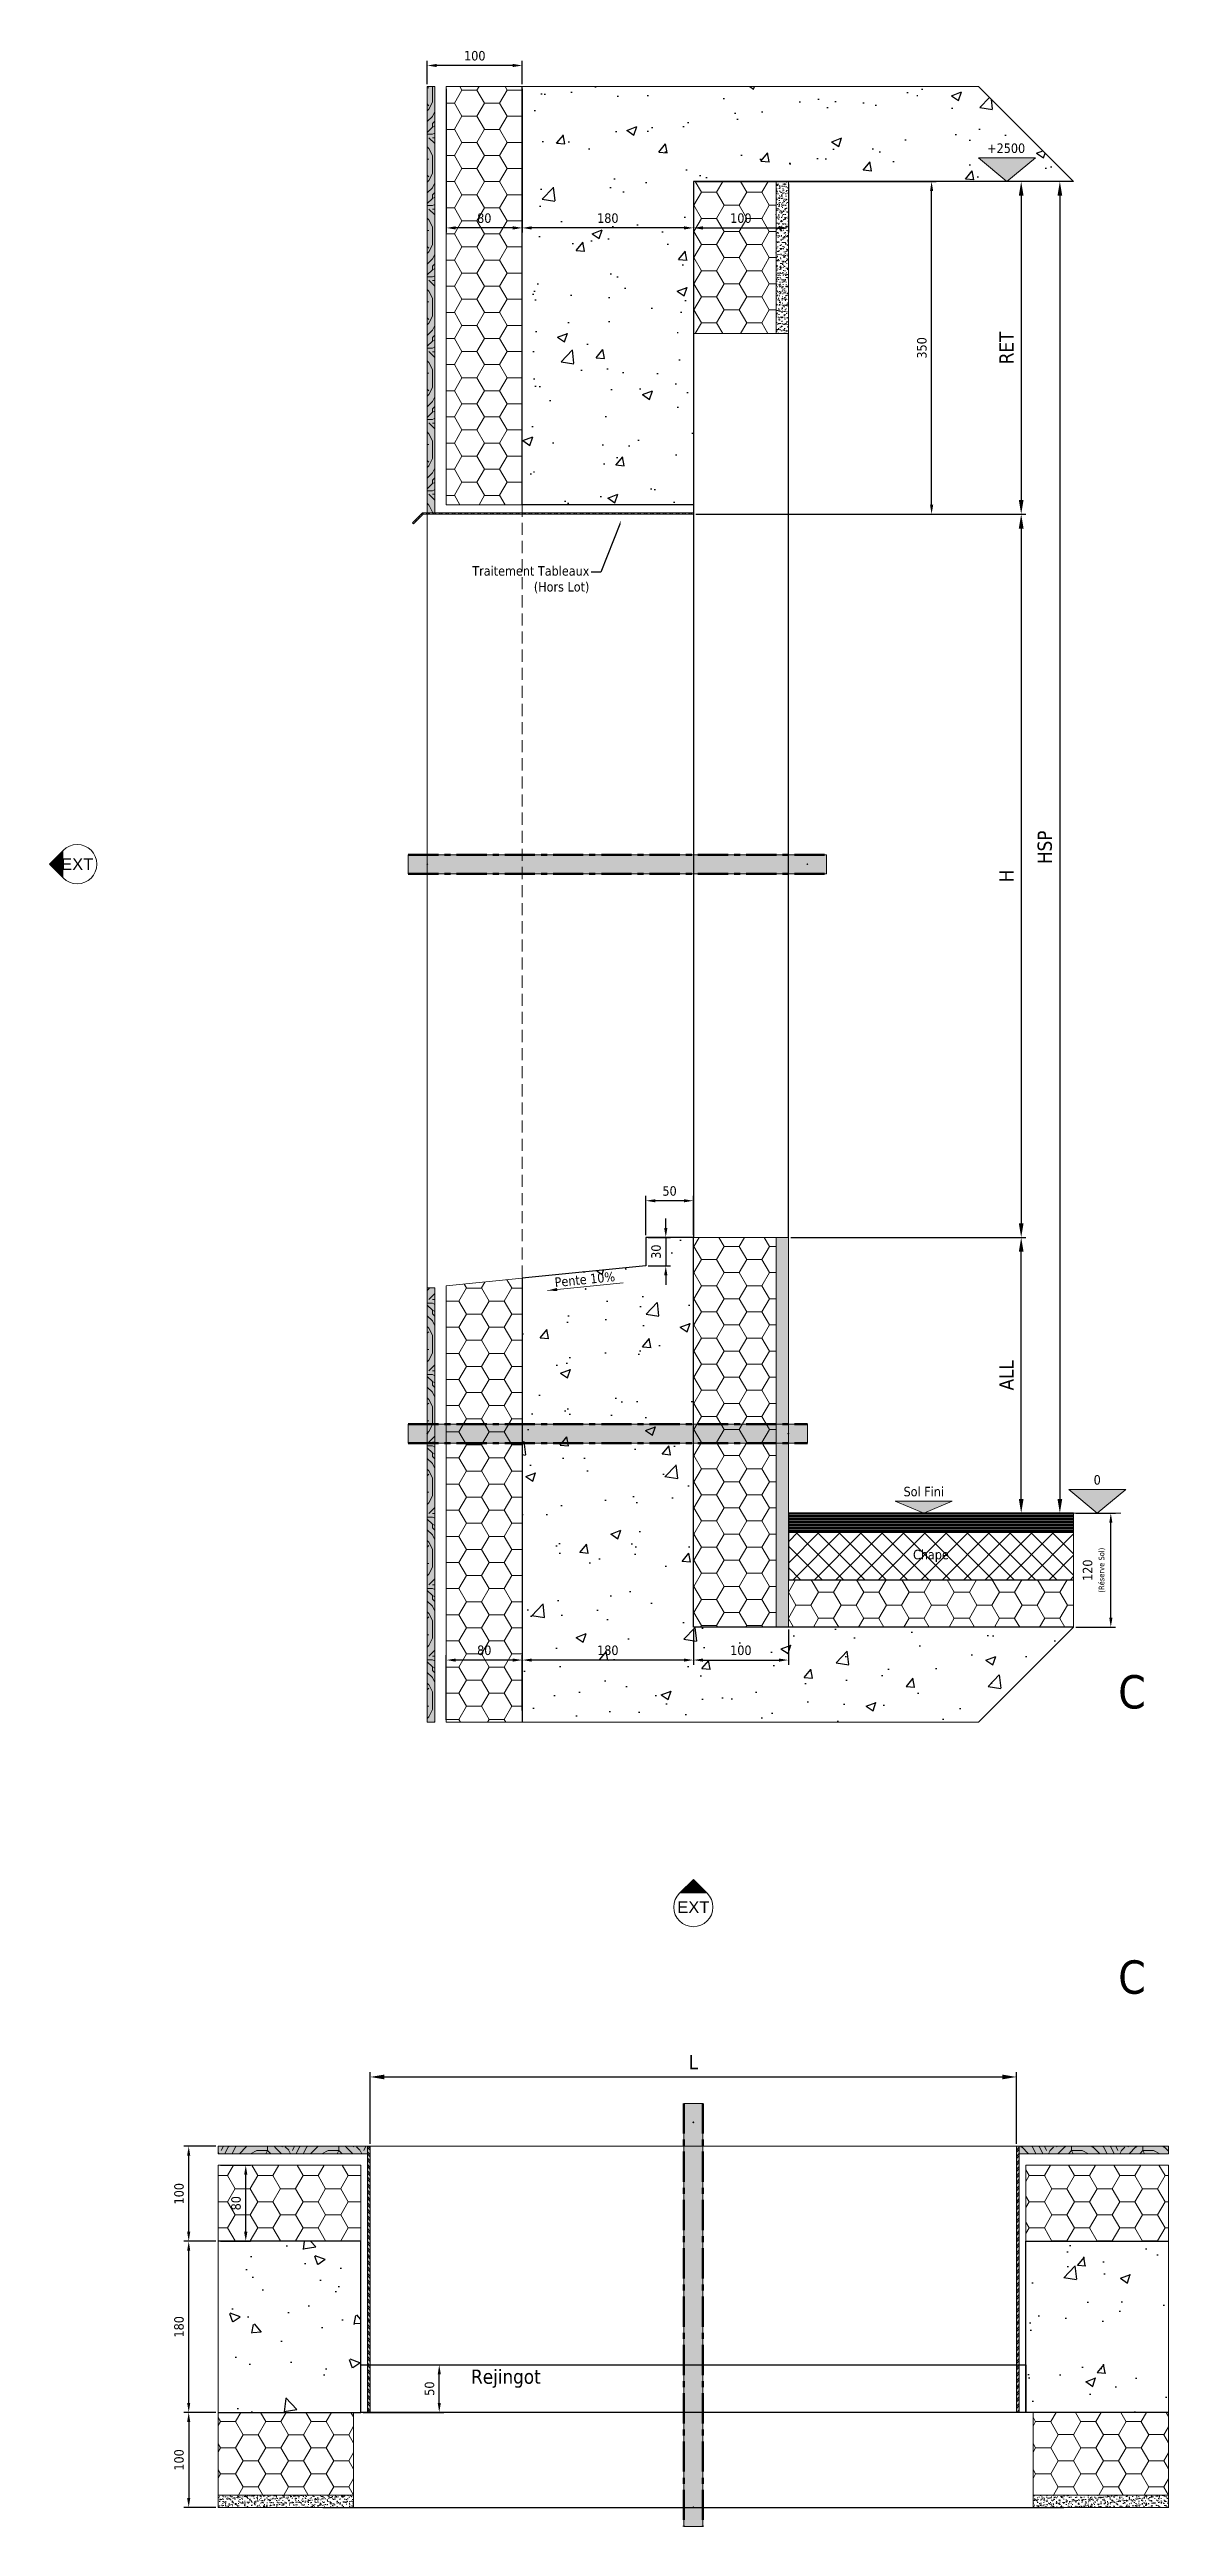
# Model space of a CAD drawing. Header units: millimetres. Extents: x -20000 to 230000, y -17405 to 24510.
# Drawn here: x 24322 to 25500, y 4028 to 6633 of the extents above; entities that cross this region are included whole.
import ezdxf
from ezdxf import colors
from ezdxf.entities.mleader import LeaderData, LeaderLine
from ezdxf.enums import TextEntityAlignment as Align
from ezdxf.math import Vec2, Vec3

# ---------------------------------------------------------------- set-up
doc = ezdxf.new("R2010")
doc.units = ezdxf.units.MM
doc.header["$PDMODE"] = 35
doc.header["$PDSIZE"] = 0.5
doc.linetypes.add('AXES', pattern=[50.8, 31.75, -6.35, 6.35, -6.35])
doc.linetypes.add('CACHE', pattern=[9.525, 6.35, -3.175])
doc.layers.get('0').update_dxf_attribs({"lineweight": 13})
doc.layers.get('Defpoints').update_dxf_attribs({"true_color": 0xc2a584})
for name, color, linetype, lineweight in [('0 - 1 (validé)', 3, 'Continuous', 13), ('1 - Aluminium', 150, 'Continuous', 13), ('1 - Axe', 1, 'AXES', 0), ('1 - BETON', 251, 'Continuous', 25), ('1 - Bois', 44, 'Continuous', 13), ('1 - Béton', 251, 'Continuous', 25), ('1 - Cotation', 32, 'Continuous', 13), ('1 - INTERROMPU', 253, 'CACHE', 13), ('1 - Isolant', 132, 'Continuous', 13), ('1 - Platre', 252, 'Continuous', 13), ('1 - Texte', 7, 'Continuous', 13), ('Texte', 7, 'Continuous', 13)]:
    doc.layers.add(name, color=color, linetype=linetype, lineweight=lineweight)
for name, color, linetype, lineweight, plot in [('0 - Invisible', 43, 'Continuous', 0, False), ('0 - Trame', 1, 'Continuous', 0, False), ('Non visible', 163, 'Continuous', 25, False)]:
    doc.layers.add(name, color=color, linetype=linetype, lineweight=lineweight, plot=plot)
doc.layers.add('1 - Cache', color=7, linetype='Continuous', lineweight=0, true_color=0xffffff)
doc.styles.get("Standard").update_dxf_attribs({"font": 'ARIALUNI.TTF'})
doc.styles.add('Texte Poralu', font='tahomabd.ttf')
doc.dimstyles.new('100 - 1000', dxfattribs={"dimtxt": 15, "dimasz": 15, "dimexe": 5, "dimexo": 2.5, "dimgap": 8, "dimtad": 1, "dimdec": 1, "dimtxsty": 'Texte Poralu', "dimcen": 10, "dimazin": 0, "dimtfac": 1, "dimtdec": 1, "dimtmove": 0, "dimatfit": 3, "dimfxl": 1, "dimarcsym": 0})
doc.dimstyles.new('30 - 1000', dxfattribs={"dimtxt": 10, "dimasz": 10, "dimexe": 5, "dimexo": 2.5, "dimgap": 5, "dimtad": 1, "dimdec": 1, "dimtxsty": 'Texte Poralu', "dimcen": 5, "dimazin": 0, "dimtfac": 1, "dimtdec": 1, "dimtmove": 0, "dimatfit": 3, "dimfxl": 1, "dimarcsym": 0})

msp = doc.modelspace()

# ---------------------------------------------------------------- texts
at = {"layer": '1 - Texte', "insert": (24766.14, 4193.01), "char_height": 15, "attachment_point": 1, "style": 'Texte Poralu'}
msp.add_mtext_dynamic_manual_height_columns('Rejingot', width=98.0024, gutter_width=300, heights=[0], dxfattribs=at)

# ---------------------------------------------------------------- blocks, each defined once
blk = doc.blocks.new('*U841')
at = {"layer": '1 - Isolant'}
h = blk.add_hatch(dxfattribs=at)
h.set_pattern_fill('HONEY', color=256, scale=5, style=0)
h.set_pattern_definition([(0, (110, 80), (23.8125, 13.74815), [15.875, -31.75]), (120, (110, 80), (-23.8125, 13.74815), [15.875, -31.75]), (60, (110, 80), (5e-08, 27.4963), [-31.75, 15.875])])
h.paths.add_polyline_path([(-150, 0), (0, 0), (0, 80), (-150, 80)])
at = {"layer": '0 - Invisible'}
blk.add_lwpolyline([(-150, 80), (-150, 0)], dxfattribs=at)
at = {"layer": '1 - Isolant'}
blk.add_lwpolyline([(-150, 0), (0, 0), (0, 0), (0, 0), (0, 80), (-150, 80)], dxfattribs=at)
blk = doc.blocks.new('*U835')
at = {"layer": '1 - Isolant'}
h = blk.add_hatch(dxfattribs=at)
h.set_pattern_fill('HONEY', color=256, scale=5)
h.set_pattern_definition([(0, (237.5, -1e-14), (23.8125, 13.74815), [15.875, -31.75]), (120, (237.5, -1e-14), (-23.8125, 13.74815), [15.875, -31.75]), (60, (237.5, -1e-14), (5e-08, 27.4963), [-31.75, 15.875])])
h.paths.add_polyline_path([(-150, -87), (-150, 0), (-7.5, 0), (-7.5, -87)])
at = {"layer": '1 - Platre'}
h = blk.add_hatch(dxfattribs=at)
h.set_pattern_fill('AR-SAND', color=256, scale=0.1)
h.set_pattern_definition([(37.5, (237.5, -1e-14), (-0.160003, 4.894132), [0, -3.8608, 0, -4.318, 0, -4.1275]), (7.5, (237.5, -1e-14), (4.49523, 7.16825), [0, -2.0828, 0, -3.4798, 0, -1.3335]), (327.5, (234.3756, -1e-14), (7.909924, 0.01437), [0, -1.27, 0, -4.572, 0, -5.969]), (317.5, (234.3756, -1e-14), (7.63556, 2.22929), [0, -0.635, 0, -2.9972, 0, -3.429])])
h.paths.add_polyline_path([(-150, -100), (-150, -87), (-7.5, -87), (-7.5, -100)])
at = {"layer": '0 - Invisible'}
for points in [[(-150, -87), (-150, 0)], [(-150, -100), (-150, -87)]]:
    blk.add_lwpolyline(points, dxfattribs=at)
at = {"layer": '1 - Isolant'}
blk.add_lwpolyline([(-150, 0), (-7.5, 0), (-7.5, -87), (-150, -87)], dxfattribs=at)
at = {"layer": '1 - Platre'}
blk.add_lwpolyline([(-150, -87), (-7.5, -87), (-7.5, -100), (-150, -100)], dxfattribs=at)
blk = doc.blocks.new('*U836')
at = {"layer": '1 - Isolant'}
h = blk.add_hatch(dxfattribs=at)
h.set_pattern_fill('HONEY', color=256, scale=5)
h.set_pattern_definition([(0, (47.5, -1e-14), (23.8125, 13.7482), [15.875, -31.75]), (120, (47.5, -1e-14), (-23.8125, 13.7482), [15.875, -31.75]), (60, (47.5, -1e-14), (5e-08, 27.4963), [-31.75, 15.875])])
h.paths.add_polyline_path([(150, -87), (150, 0), (7.5, 0), (7.5, -87)])
at = {"layer": '1 - Platre'}
h = blk.add_hatch(dxfattribs=at)
h.set_pattern_fill('AR-SAND', color=256, scale=0.1)
h.set_pattern_definition([(37.5, (47.5, -1e-14), (-0.16, 4.89413), [0, -3.8608, 0, -4.318, 0, -4.1275]), (7.5, (47.5, -1e-14), (4.49523, 7.16825), [0, -2.0828, 0, -3.4798, 0, -1.3335]), (327.5, (44.3757, -1e-14), (7.90992, 0.01437), [0, -1.27, 0, -4.572, 0, -5.969]), (317.5, (44.376, -1e-14), (7.63556, 2.2293), [0, -0.635, 0, -2.9972, 0, -3.429])])
h.paths.add_polyline_path([(150, -100), (150, -87), (7.5, -87), (7.5, -100)])
at = {"layer": '0 - Invisible'}
for points in [[(150, -87), (150, 0)], [(150, -100), (150, -87)]]:
    blk.add_lwpolyline(points, dxfattribs=at)
at = {"layer": '1 - Isolant'}
blk.add_lwpolyline([(150, 0), (7.5, 0), (7.5, -87), (150, -87)], dxfattribs=at)
at = {"layer": '1 - Platre'}
blk.add_lwpolyline([(150, -87), (7.5, -87), (7.5, -100), (150, -100)], dxfattribs=at)
blk = doc.blocks.new('*U842')
at = {"layer": '1 - Isolant'}
h = blk.add_hatch(dxfattribs=at)
h.set_pattern_fill('HONEY', color=256, scale=5, style=0)
h.set_pattern_definition([(0, (110, 80), (23.8125, 13.74815), [15.875, -31.75]), (120, (110, 80), (-23.8125, 13.74815), [15.875, -31.75]), (60, (110, 80), (5e-08, 27.4963), [-31.75, 15.875])])
h.paths.add_polyline_path([(-150, 0), (0, 0), (0, 80), (-150, 80)])
at = {"layer": '0 - Invisible'}
blk.add_lwpolyline([(-150, 80), (-150, 0)], dxfattribs=at)
at = {"layer": '1 - Isolant'}
blk.add_lwpolyline([(-150, 0), (0, 0), (0, 0), (0, 0), (0, 80), (-150, 80)], dxfattribs=at)
blk = doc.blocks.new('*D1409')
at = {"layer": '1 - Cotation', "color": 0, "lineweight": -2, "transparency": 16777216}
for p, q in [((24660, 4430.4), (24660, 4505.7)), ((24675, 4500.7), (25325, 4500.7)), ((25340, 4430.4), (25340, 4505.7))]:
    blk.add_line(p, q, dxfattribs=at)
at = {"layer": '1 - Cotation', "color": 0, "transparency": 16777216}
for points in [[(24675, 4503.2), (24675, 4498.2), (24660, 4500.7)], [(25325, 4503.2), (25325, 4498.2), (25340, 4500.7)]]:
    blk.add_solid(points, dxfattribs=at)
at = {"layer": 'Defpoints', "color": 0, "transparency": 16777216}
for p in [(25340, 4500.7), (24660, 4427.9), (25340, 4427.9)]:
    blk.add_point(p, dxfattribs=at)
at = {"layer": '1 - Cotation', "color": 0, "transparency": 16777216, "insert": (25000, 4516.2), "char_height": 15, "attachment_point": 5, "style": 'Texte Poralu'}
blk.add_mtext('L', dxfattribs=at)
blk = doc.blocks.new('*U834')
at = {"layer": '1 - BETON'}
h = blk.add_hatch(dxfattribs=at)
h.set_pattern_fill('CONCRETE', color=256, scale=15, style=0, pattern_type=2)
h.set_pattern_definition([(50, (-50, -20), (107.59, -9.413), [11.25, -123.75]), (355, (-50, -20), (-20.813, 112.83), [9, -99]), (100.45, (-41.03, -20.78), (86.776, 103.416), [9.56, -105.17]), (46.184, (-50, 10), (160.086, -24.83), [16.875, -185.625]), (96.636, (-36.66, 7.93), (140.2, 146.12), [14.34, -157.76]), (351.184, (-50, 10), (140.2, 146.12), [13.5, -148.5]), (21, (-35, 2.5), (89.536, -60.393), [11.25, -123.75]), (326, (-35, 2.5), (36.497, 108.773), [9, -99]), (71.45, (-27.54, -2.53), (126.033, 48.38), [9.56, -105.17]), (37.5, (-50, -20), (1.824, 49.934), [0, -97.8, 0, -100.5, 0, -99.375]), (7.5, (-50, -20), (39.46, 59.162), [0, -57.3, 0, -95.55, 0, -37.875]), (327.5, (-83.45, -20), (80.0734, -3.383), [0, -37.5, 0, -117, 0, -155.25]), (317.5, (-98.45, -20), (87.478, 15.016), [0, -48.75, 0, -77.7, 0, -110.25])])
h.paths.add_polyline_path([(150, 180), (150, 0), (0, 0), (0, 180)])
at = {"layer": '0 - Invisible'}
blk.add_lwpolyline([(150, 180), (150, 0)], dxfattribs=at)
at = {"layer": '1 - BETON'}
blk.add_lwpolyline([(150, 0), (0, 0), (0, 180), (150, 180)], dxfattribs=at)
blk = doc.blocks.new('*U833')
at = {"layer": '1 - BETON'}
h = blk.add_hatch(dxfattribs=at)
h.set_pattern_fill('CONCRETE', color=256, scale=15, style=0, pattern_type=2)
h.set_pattern_definition([(50, (-50, -20), (107.59, -9.413), [11.25, -123.75]), (355, (-50, -20), (-20.813, 112.83), [9, -99]), (100.45, (-41.03, -20.78), (86.776, 103.416), [9.56, -105.17]), (46.184, (-50, 10), (160.086, -24.83), [16.875, -185.625]), (96.636, (-36.66, 7.93), (140.2, 146.12), [14.34, -157.76]), (351.184, (-50, 10), (140.2, 146.12), [13.5, -148.5]), (21, (-35, 2.5), (89.536, -60.393), [11.25, -123.75]), (326, (-35, 2.5), (36.497, 108.773), [9, -99]), (71.45, (-27.54, -2.53), (126.033, 48.38), [9.56, -105.17]), (37.5, (-50, -20), (1.824, 49.934), [0, -97.8, 0, -100.5, 0, -99.375]), (7.5, (-50, -20), (39.46, 59.162), [0, -57.3, 0, -95.55, 0, -37.875]), (327.5, (-83.45, -20), (80.0734, -3.383), [0, -37.5, 0, -117, 0, -155.25]), (317.5, (-98.45, -20), (87.478, 15.016), [0, -48.75, 0, -77.7, 0, -110.25])])
h.paths.add_polyline_path([(150, 180), (150, 0), (0, 0), (0, 180)])
at = {"layer": '0 - Invisible'}
blk.add_lwpolyline([(150, 180), (150, 0)], dxfattribs=at)
at = {"layer": '1 - BETON'}
blk.add_lwpolyline([(150, 0), (0, 0), (0, 180), (150, 180)], dxfattribs=at)
blk = doc.blocks.new('*D1410')
at = {"layer": 'Defpoints', "color": 0, "lineweight": -2, "transparency": 16777216}
for p, q in [((24497.5, 4327.9), (24464, 4327.9)), ((24469, 4157.9), (24469, 4317.9)), ((24497.5, 4147.9), (24464, 4147.9))]:
    blk.add_line(p, q, dxfattribs=at)
at = {"layer": 'Defpoints', "color": 0, "transparency": 16777216}
for p in [(24469, 4327.9), (24500, 4327.9), (24500, 4147.9)]:
    blk.add_point(p, dxfattribs=at)
for points in [[(24467.3, 4317.9), (24470.6, 4317.9), (24469, 4327.9)], [(24467.3, 4157.9), (24470.6, 4157.9), (24469, 4147.9)]]:
    blk.add_solid(points, dxfattribs=at)
at = {"layer": 'Defpoints', "color": 0, "transparency": 16777216, "insert": (24458.8, 4237.9), "char_height": 10, "attachment_point": 5, "rotation": 90, "style": 'Texte Poralu'}
blk.add_mtext('180', dxfattribs=at)
blk = doc.blocks.new('*D1411')
at = {"layer": '1 - Cotation', "color": 0, "lineweight": -2, "transparency": 16777216}
for p, q in [((24497.5, 4147.9), (24464, 4147.9)), ((24469, 4137.9), (24469, 4057.9)), ((24497.5, 4047.9), (24464, 4047.9))]:
    blk.add_line(p, q, dxfattribs=at)
at = {"layer": '1 - Cotation', "color": 0, "transparency": 16777216}
for points in [[(24467.3, 4137.9), (24470.6, 4137.9), (24469, 4147.9)], [(24467.3, 4057.9), (24470.6, 4057.9), (24469, 4047.9)]]:
    blk.add_solid(points, dxfattribs=at)
at = {"layer": 'Defpoints', "color": 0, "transparency": 16777216}
for p in [(24500, 4147.9), (24469, 4047.9), (24500, 4047.9)]:
    blk.add_point(p, dxfattribs=at)
at = {"layer": '1 - Cotation', "color": 0, "transparency": 16777216, "insert": (24458.8, 4097.9), "char_height": 10, "attachment_point": 5, "rotation": 90, "style": 'Texte Poralu'}
blk.add_mtext('100', dxfattribs=at)
blk = doc.blocks.new('*D1412')
at = {"layer": 'Defpoints', "color": 0, "lineweight": -2, "transparency": 16777216}
for p, q in [((24497.5, 4427.9), (24464, 4427.9)), ((24469, 4337.9), (24469, 4417.9)), ((24497.5, 4327.9), (24464, 4327.9))]:
    blk.add_line(p, q, dxfattribs=at)
at = {"layer": 'Defpoints', "color": 0, "transparency": 16777216}
for p in [(24469, 4427.9), (24500, 4427.9), (24500, 4327.9)]:
    blk.add_point(p, dxfattribs=at)
for points in [[(24467.3, 4417.9), (24470.6, 4417.9), (24469, 4427.9)], [(24467.3, 4337.9), (24470.6, 4337.9), (24469, 4327.9)]]:
    blk.add_solid(points, dxfattribs=at)
at = {"layer": 'Defpoints', "color": 0, "transparency": 16777216, "insert": (24458.8, 4377.9), "char_height": 10, "attachment_point": 5, "rotation": 90, "style": 'Texte Poralu'}
blk.add_mtext('100', dxfattribs=at)
blk = doc.blocks.new('*U844')
at = {"layer": '1 - Aluminium'}
h = blk.add_hatch(dxfattribs=at)
h.set_pattern_fill('ANSI32,_I', color=256, scale=0.5, style=2)
h.set_pattern_definition([(45, (-67442.9827, -44957.6387), (-3.36759605, 3.36759605), []), (45, (-67440.7376, -44957.6387), (-3.36759605, 3.36759605), [])])
h.paths.add_polyline_path([(0, 0), (3, 0), (3, 280), (0, 280)])
at = {"layer": '1 - Cache'}
h = blk.add_hatch(color=256, dxfattribs=at)
h.dxf.hatch_style = 2
h.paths.add_polyline_path([(0, 0), (3, 0), (3, 280), (0, 280)])
at = {"layer": '1 - Aluminium'}
blk.add_lwpolyline([(0, 0), (3, 0), (3, 280), (0, 280)], close=True, dxfattribs=at)
blk = doc.blocks.new('*U843')
at = {"layer": '1 - Bois'}
h = blk.add_hatch(dxfattribs=at)
h.set_pattern_fill('352', color=256, scale=75, style=0, pattern_type=2)
h.set_pattern_definition([(0, (158.25, -17), (75, 75), [22.5, -52.5]), (0, (158.25, -13.25), (75, 75), [22.5, -52.5]), (0, (162, -5.75), (75, 75), [15, -60]), (0, (165.75, 1.75), (75, 75), [11.25, -63.75]), (0, (165.75, 9.25), (75, 75), [7.5, -67.5]), (0, (147, 16.75), (75, 75), [3.75, -18.75, 3.75, -48.75]), (0, (158.25, 20.5), (75, 75), [3.75, -30, 11.25, -30]), (0, (173.25, 24.25), (75, 75), [3.75, -3.75, 3.75, -63.75]), (0, (169.5, 28), (75, 75), [3.75, -71.25]), (0, (165.75, 35.5), (75, 75), [11.25, -63.75]), (0, (165.75, 43), (75, 75), [15, -60]), (0, (162, 50.5), (75, 75), [18.75, -22.5, 3.75, -30]), (90, (132, 5.5), (-75, 75), [3.75, -7.5, 18.75, -45]), (90, (135.75, 13), (-75, 75), [3.75, -3.75, 11.25, -56.25]), (90, (139.5, 43), (-75, 75), [7.5, -67.5]), (90, (143.25, 13), (-75, 75), [15, -22.5, 3.75, -33.75]), (90, (147, 54.25), (-75, 75), [3.75, -71.25]), (90, (150.75, 16.75), (-75, 75), [11.25, -63.75]), (90, (158.25, 20.5), (-75, 75), [7.5, -67.5]), (90, (165.75, 20.5), (-75, 75), [3.75, -11.25, 11.25, -48.75]), (90, (169.5, 24.25), (-75, 75), [3.75, -71.25]), (90, (173.25, 9.25), (-75, 75), [10.5, -64.5]), (90, (177, -5.75), (-75, 75), [7.5, -67.5]), (90, (184.5, 24.25), (-75, 75), [3.75, -71.25]), (90, (192, 20.5), (-75, 75), [11.25, -63.75]), (90, (199.5, 20.5), (-75, 75), [11.25, -63.75]), (45, (188.25, -9.5), (8e-15, 75), [5.303, -5.303, 5.303, -90.156]), (45, (173.25, 9.25), (8e-15, 75), [10.607, -95.46]), (45, (143.25, 46.75), (8e-15, 75), [10.607, -95.46]), (45, (158.25, 28), (8e-15, 75), [10.607, -95.46]), (45, (162, 13), (8e-15, 75), [10.607, -95.46]), (45, (184.5, -2), (8e-15, 75), [10.607, -95.46]), (45, (177, 1.75), (8e-15, 75), [15.91, -90.156]), (45, (154.5, 35.5), (8e-15, 75), [5.303, -100.763]), (45, (150.75, 43), (8e-15, 75), [5.303, -100.763]), (45, (180.75, 43), (8e-15, 75), [5.303, -100.763]), (45, (150.75, 5.5), (8e-15, 75), [5.303, -100.763]), (45, (192, 31.75), (8e-15, 75), [5.303, -100.763]), (45, (165.75, 24.25), (8e-15, 75), [5.303, -100.763]), (45, (173.25, 31.75), (8e-15, 75), [5.303, -100.763]), (135, (169.5, 16.75), (-75, 8e-15), [5.303, -5.303, 15.91, -79.55]), (135, (180.75, 16.75), (-75, 8e-15), [5.303, -100.763]), (135, (180.75, -9.5), (-75, 8e-15), [5.303, -100.763]), (135, (165.75, 9.25), (-75, 8e-15), [5.303, -100.763]), (135, (177, 24.25), (-75, 8e-15), [5.303, -100.763]), (135, (158.25, 5.5), (-75, 8e-15), [5.303, -100.763]), (135, (188.25, 5.5), (-75, 8e-15), [5.303, -100.763]), (135, (135.75, -17), (-75, 8e-15), [5.303, -100.763]), (135, (139.5, -13.25), (-75, 8e-15), [10.607, -95.46]), (135, (143.25, -9.5), (-75, 8e-15), [10.607, -95.46]), (135, (150.75, -9.5), (-75, 8e-15), [10.607, -95.46]), (135, (154.5, -2), (-75, 8e-15), [10.607, -95.46]), (135, (184.5, 28), (-75, 8e-15), [10.607, -95.46]), (135, (199.5, -9.5), (-75, 8e-15), [10.607, -95.46]), (135, (203.25, 50.5), (-75, 8e-15), [10.607, -95.46]), (135, (203.25, 43), (-75, 8e-15), [10.607, -95.46]), (135, (195.75, 39.25), (-75, 8e-15), [10.607, -95.46]), (135, (143.25, 39.25), (-75, 8e-15), [15.91, -90.156]), (135, (192, 31.75), (-75, 8e-15), [15.91, -90.156]), (26.565, (150.75, 54.25), (75, 3e-08), [8.385, -159.32]), (26.565, (150.75, 16.75), (75, 3e-08), [8.385, -159.32]), (26.565, (158.25, 39.25), (75, 3e-08), [8.385, -159.32]), (26.565, (180.75, -13.25), (75, 3e-08), [8.385, -159.32]), (26.565, (177, -5.75), (75, 3e-08), [8.385, -159.32]), (26.565, (154.5, 9.25), (75, 3e-08), [8.385, -159.32]), (26.565, (154.5, 46.75), (75, 3e-08), [8.385, -159.32]), (26.565, (177, 24.25), (75, 3e-08), [16.77, -150.935]), (63.435, (177, 35.5), (4e-09, 75), [8.385, -159.32]), (63.435, (188.25, 13), (4e-09, 75), [8.385, -159.32]), (63.435, (150.75, 28), (4e-09, 75), [8.385, -159.32]), (63.435, (135.75, 31.75), (4e-09, 75), [8.385, -159.32]), (63.435, (180.75, 16.75), (4e-09, 75), [8.385, -159.32]), (63.435, (173.25, 16.75), (4e-09, 75), [8.385, -159.32]), (63.435, (143.25, 28), (4e-09, 75), [16.77, -150.935]), (63.435, (199.5, 1.75), (4e-09, 75), [16.77, -150.935]), (63.435, (192, 5.5), (4e-09, 75), [16.77, -150.935]), (116.565, (132, -5.75), (-3e-08, 75), [8.385, -159.32]), (116.565, (132, 35.5), (-3e-08, 75), [8.385, -159.32]), (116.565, (147, -17), (-3e-08, 75), [8.385, -159.32]), (116.565, (139.5, 50.5), (-3e-08, 75), [8.385, -159.32]), (116.565, (147, 5.5), (-3e-08, 75), [8.385, -159.32]), (116.565, (162, 13), (-3e-08, 75), [8.385, -159.32]), (116.565, (169.5, 28), (-3e-08, 75), [8.385, -159.32]), (116.565, (135.75, -2), (2e-05, 75), [8.385, -159.32]), (116.565, (154.5, 9.25), (-3e-08, 75), [8.385, -159.32]), (116.565, (177, 1.75), (-3e-08, 75), [8.385, -159.32]), (116.565, (184.5, 9.25), (-3e-08, 75), [8.385, -159.32]), (116.565, (199.5, 31.75), (-3e-08, 75), [8.385, -159.32]), (116.565, (143.25, 54.25), (-3e-08, 75), [8.385, -159.32]), (116.565, (132, 50.5), (-3e-08, 75), [16.77, -150.935]), (116.565, (143.25, -2), (-3e-08, 75), [16.77, -150.935]), (153.435, (132, -13.25), (-75, 4e-09), [8.385, -159.32]), (153.435, (195.75, -17), (-75, 4e-09), [8.385, -159.32]), (153.435, (192, 20.5), (-75, 4e-09), [8.385, -159.32]), (153.435, (162, -5.75), (-75, 4e-09), [8.385, -159.32]), (153.435, (158.25, -13.25), (-75, 4e-09), [8.385, -159.32]), (153.435, (165.75, 1.75), (-75, 4e-09), [8.385, -159.32]), (153.435, (188.25, 46.75), (-75, 4e-09), [8.385, -159.32]), (153.435, (195.75, 50.5), (-75, 4e-09), [16.77, -150.935])])
h.paths.add_polyline_path([(0, 0), (157, 0), (157, 8), (0, 8)])
at = {"layer": '1 - Cache'}
h = blk.add_hatch(color=256, dxfattribs=at)
h.dxf.hatch_style = 2
h.paths.add_polyline_path([(0, 0), (157, 0), (157, 8), (0, 8)])
at = {"layer": '1 - Bois'}
blk.add_lwpolyline([(0, 0), (157, 0), (157, 8), (0, 8)], close=True, dxfattribs=at)
blk = doc.blocks.new('*D1413')
at = {"layer": 'Defpoints', "color": 0, "lineweight": -2, "transparency": 16777216}
for p, q in [((24502.5, 4407.9), (24534, 4407.9)), ((24529, 4337.9), (24529, 4397.9)), ((24502.5, 4327.9), (24534, 4327.9))]:
    blk.add_line(p, q, dxfattribs=at)
at = {"layer": 'Defpoints', "color": 0, "transparency": 16777216}
for p in [(24500, 4407.9), (24529, 4407.9), (24500, 4327.9)]:
    blk.add_point(p, dxfattribs=at)
for points in [[(24527.3, 4397.9), (24530.7, 4397.9), (24529, 4407.9)], [(24527.3, 4337.9), (24530.7, 4337.9), (24529, 4327.9)]]:
    blk.add_solid(points, dxfattribs=at)
at = {"layer": 'Defpoints', "color": 0, "transparency": 16777216, "insert": (24518.8, 4367.9), "char_height": 10, "attachment_point": 5, "rotation": 90, "style": 'Texte Poralu'}
blk.add_mtext('80', dxfattribs=at)
blk = doc.blocks.new('*D1416')
at = {"layer": '1 - Cotation', "color": 0, "lineweight": -2, "transparency": 16777216}
for p, q in [((24652.5, 4197.9), (24737.6, 4197.9)), ((24732.6, 4157.9), (24732.6, 4187.9)), ((24652.5, 4147.9), (24737.6, 4147.9))]:
    blk.add_line(p, q, dxfattribs=at)
at = {"layer": '1 - Cotation', "color": 0, "transparency": 16777216}
for points in [[(24731, 4187.9), (24734.3, 4187.9), (24732.6, 4197.9)], [(24731, 4157.9), (24734.3, 4157.9), (24732.6, 4147.9)]]:
    blk.add_solid(points, dxfattribs=at)
at = {"layer": 'Defpoints', "color": 0, "transparency": 16777216}
for p in [(24650, 4197.9), (24732.6, 4197.9), (24650, 4147.9)]:
    blk.add_point(p, dxfattribs=at)
at = {"layer": '1 - Cotation', "color": 0, "transparency": 16777216, "insert": (24722.4, 4172.9), "char_height": 10, "attachment_point": 5, "rotation": 90, "style": 'Texte Poralu'}
blk.add_mtext('50', dxfattribs=at)
blk = doc.blocks.new('*U1394')
at = {"layer": '1 - Cache'}
blk.add_hatch(color=256, dxfattribs=at).paths.add_polyline_path([(-10, 20), (-10, -425), (10, -425), (10, 20)])
at = {"layer": '0 - Invisible'}
blk.add_lwpolyline([(-10, 20), (-10, -425), (10, -425), (10, 20)], close=True, dxfattribs=at)
for p in [(0, 0), (0, -405)]:
    blk.add_point(p, dxfattribs=at)
at = {"layer": '1 - Axe', "lineweight": 50}
for p, q in [((-10, 20), (-10, -425)), ((10, 20), (10, -425))]:
    blk.add_line(p, q, dxfattribs=at)
blk = doc.blocks.new('*U189')
h = blk.add_hatch(color=256)
edge = h.paths.add_edge_path()
edge.add_line((0, 29.2), (-14.6, 14.6))
edge.add_arc((0, 0), 20.6, 90, 135, ccw=False)
edge.add_arc((0, 0), 20.6, 45, 90, ccw=False)
edge.add_line((14.6, 14.6), (0, 29.2))
for p, q in [((0, 29.2), (-14.6, 14.6)), ((14.6, 14.6), (0, 29.2))]:
    blk.add_line(p, q)
blk.add_circle((0, 0), 20.6)
at = {"insert": (0, 0), "char_height": 12.5, "attachment_point": 5}
blk.add_mtext('EXT', dxfattribs=at)
blk = doc.blocks.new('*U837')
at = {"layer": '1 - Béton'}
h = blk.add_hatch(dxfattribs=at)
h.set_pattern_fill('ANSI31', color=256, scale=0.5, angle=135)
h.set_pattern_definition([(180, (200, 20), (-3e-16, -1.5875), [])])
h.paths.add_polyline_path([(0, 100), (300, 100), (300, 120), (0, 120)])
h = blk.add_hatch(dxfattribs=at)
h.set_pattern_fill('ANSI37', color=256, scale=5)
h.set_pattern_definition([(45, (200, 10), (-11.2253, 11.2253), []), (135, (200, 10), (-11.2253, -11.2253), [])])
h.paths.add_polyline_path([(0, 50), (300, 50), (300, 100), (0, 100)])
h.paths.add_polyline_path([(125.9, 65.8), (174, 65.8), (174, 87.4), (125.9, 87.4)], flags=24)
at = {"layer": '1 - Isolant'}
h = blk.add_hatch(dxfattribs=at)
h.set_pattern_fill('HONEY', color=256, scale=5)
h.set_pattern_definition([(0, (200, 20), (23.8125, 13.74815), [15.875, -31.75]), (120, (200, 20), (-23.8125, 13.7482), [15.875, -31.75]), (60, (200, 20), (5e-08, 27.4963), [-31.75, 15.875])])
h.paths.add_polyline_path([(0, 0), (300, 0), (300, 50), (0, 50)])
at = {"layer": '0 - Invisible'}
for points in [[(0, 100), (300, 100), (300, 120), (0, 120), (0, 100)], [(0, 50), (300, 50), (300, 100), (0, 100), (0, 50)], [(0, 0), (300, 0), (300, 50), (0, 50), (0, 0)]]:
    blk.add_lwpolyline(points, dxfattribs=at)
at = {"layer": '1 - Béton'}
for points in [[(300, 120), (0, 120), (0, 100), (300, 100)], [(300, 100), (0, 100), (0, 50), (300, 50)]]:
    blk.add_lwpolyline(points, dxfattribs=at)
at = {"layer": '1 - Isolant'}
blk.add_lwpolyline([(300, 50), (0, 50), (0, 0), (300, 0)], dxfattribs=at)
at = {"insert": (150, 75), "char_height": 10, "attachment_point": 5, "style": 'Texte Poralu'}
blk.add_mtext_dynamic_manual_height_columns('Chape', width=39.784, gutter_width=50, heights=[0], dxfattribs=at)
blk = doc.blocks.new('*U888')
at = {"layer": '1 - Isolant'}
h = blk.add_hatch(dxfattribs=at)
h.set_pattern_fill('HONEY', color=256, scale=5)
h.set_pattern_definition([(0, (-58597.141, -19647.493), (23.8125, 13.7481532), [15.875, -31.75]), (120, (-58597.141, -19647.493), (-23.8125, 13.7481533), [15.875, -31.75]), (60, (-58597.141, -19647.493), (5e-08, 27.4963065), [-31.75, 15.875])])
h.paths.add_polyline_path([(0, -410), (87, -410), (87, 0), (0, 0)])
at = {"layer": '1 - Platre'}
h = blk.add_hatch(dxfattribs=at)
h.set_pattern_fill('AR-SAND', color=256, scale=0.1)
h.set_pattern_definition([(37.5, (-58597.141, -19647.4927), (-0.16000313, 4.89413237), [0, -3.8608, 0, -4.318, 0, -4.1275]), (7.5, (-58597.141, -19647.4927), (4.4952328, 7.168251), [0, -2.0828, 0, -3.4798, 0, -1.3335]), (327.5, (-58600.265, -19647.4927), (7.9099237, 0.01437185), [0, -1.27, 0, -4.572, 0, -5.969]), (317.5, (-58600.265, -19647.4927), (7.6355645, 2.2292932), [0, -0.635, 0, -2.9972, 0, -3.429])])
h.paths.add_polyline_path([(100, -410), (100, 0), (87, 0), (87, -410)])
at = {"layer": '0 - Invisible'}
for points in [[(0, -410), (87, -410)], [(87, -410), (100, -410)]]:
    blk.add_lwpolyline(points, dxfattribs=at)
at = {"layer": '1 - Isolant'}
blk.add_lwpolyline([(87, -410), (87, 0), (0, 0), (0, -410)], dxfattribs=at)
at = {"layer": '1 - Platre'}
blk.add_lwpolyline([(100, -410), (100, 0), (87, 0), (87, -410)], dxfattribs=at)
blk = doc.blocks.new('*D1396')
at = {"layer": 'Defpoints', "color": 0, "lineweight": -2, "transparency": 16777216}
for p, q in [((25000, 4971.2), (25000, 4934.2)), ((24820, 4886.2), (24820, 4944.2)), ((24990, 4939.2), (24830, 4939.2))]:
    blk.add_line(p, q, dxfattribs=at)
at = {"layer": 'Defpoints', "color": 0, "transparency": 16777216}
for p in [(25000, 4973.7), (24820, 4939.2), (24820, 4883.7)]:
    blk.add_point(p, dxfattribs=at)
for points in [[(24830, 4940.8), (24830, 4937.5), (24820, 4939.2)], [(24990, 4940.8), (24990, 4937.5), (25000, 4939.2)]]:
    blk.add_solid(points, dxfattribs=at)
at = {"layer": 'Defpoints', "color": 0, "transparency": 16777216, "insert": (24910, 4949.4), "char_height": 10, "attachment_point": 5, "style": 'Texte Poralu'}
blk.add_mtext('180', dxfattribs=at)
blk = doc.blocks.new('*D1397')
at = {"layer": '1 - Cotation', "color": 0, "lineweight": -2, "transparency": 16777216}
for p, q in [((25000, 4971.2), (25000, 4934.2)), ((25100, 4971.2), (25100, 4934.2)), ((25010, 4939.2), (25090, 4939.2))]:
    blk.add_line(p, q, dxfattribs=at)
at = {"layer": '1 - Cotation', "color": 0, "transparency": 16777216}
for points in [[(25010, 4940.8), (25010, 4937.5), (25000, 4939.2)], [(25090, 4940.8), (25090, 4937.5), (25100, 4939.2)]]:
    blk.add_solid(points, dxfattribs=at)
at = {"layer": 'Defpoints', "color": 0, "transparency": 16777216}
for p in [(25000, 4973.7), (25100, 4973.7), (25100, 4939.2)]:
    blk.add_point(p, dxfattribs=at)
at = {"layer": '1 - Cotation', "color": 0, "transparency": 16777216, "insert": (25050, 4949.4), "char_height": 10, "attachment_point": 5, "style": 'Texte Poralu'}
blk.add_mtext('100', dxfattribs=at)
blk = doc.blocks.new('*U199')
blk.add_hatch(color=256).paths.add_polyline_path([(25, 0), (55, 25), (-5, 25)])
blk.add_line((0, 0), (50, 0))
blk.add_lwpolyline([(25, 0), (55, 25), (-5, 25), (25, 0)])
at = {"style": 'Texte Poralu'}
blk.add_attdef('HAUTEUR', text='', height=10, dxfattribs=at).set_placement((25, 35), align=Align.MIDDLE_CENTER)
blk = doc.blocks.new('*U200')
blk.add_hatch(color=256).paths.add_polyline_path([(0, 0), (30, 12.5), (-30, 12.5)])
blk.add_lwpolyline([(0, 0), (30, 12.5), (-30, 12.5), (0, 0)])
at = {"layer": 'Texte', "insert": (0, 17.5), "char_height": 10, "attachment_point": 8, "style": 'Texte Poralu'}
blk.add_mtext('Sol Fini', dxfattribs=at)
blk = doc.blocks.new('*D1398')
at = {"color": 0, "lineweight": -2, "transparency": 16777216}
for p, q in [((25402.5, 5093.7), (25444.3, 5093.7)), ((25439.3, 4983.7), (25439.3, 5083.7)), ((25402.5, 4973.7), (25444.3, 4973.7))]:
    blk.add_line(p, q, dxfattribs=at)
at = {"color": 0, "transparency": 16777216}
for points in [[(25437.7, 5083.7), (25441, 5083.7), (25439.3, 5093.7)], [(25437.7, 4983.7), (25441, 4983.7), (25439.3, 4973.7)]]:
    blk.add_solid(points, dxfattribs=at)
at = {"layer": 'Defpoints', "color": 0, "transparency": 16777216}
for p in [(25400, 5093.7), (25439.3, 5093.7), (25400, 4973.7)]:
    blk.add_point(p, dxfattribs=at)
at = {"color": 0, "transparency": 16777216, "insert": (25421.7, 5033.7), "char_height": 10, "attachment_point": 5, "rotation": 90, "style": 'Texte Poralu'}
blk.add_mtext('120 \\P{\\H0.6x;(Réserve Sol)}', dxfattribs=at)
blk = doc.blocks.new('*D1399')
at = {"layer": 'Defpoints', "color": 0, "lineweight": -2, "transparency": 16777216}
for p, q in [((24740, 4876.2), (24740, 4944.2)), ((24810, 4939.2), (24750, 4939.2)), ((24820, 4886.2), (24820, 4944.2))]:
    blk.add_line(p, q, dxfattribs=at)
at = {"layer": 'Defpoints', "color": 0, "transparency": 16777216}
for p in [(24740, 4939.2), (24740, 4873.7), (24820, 4883.7)]:
    blk.add_point(p, dxfattribs=at)
for points in [[(24750, 4940.8), (24750, 4937.5), (24740, 4939.2)], [(24810, 4940.8), (24810, 4937.5), (24820, 4939.2)]]:
    blk.add_solid(points, dxfattribs=at)
at = {"layer": 'Defpoints', "color": 0, "transparency": 16777216, "insert": (24780, 4949.4), "char_height": 10, "attachment_point": 5, "style": 'Texte Poralu'}
blk.add_mtext('80', dxfattribs=at)
blk = doc.blocks.new('*U801')
at = {"layer": '1 - Isolant'}
h = blk.add_hatch(dxfattribs=at)
h.set_pattern_fill('HONEY', color=256, scale=5)
h.set_pattern_definition([(0, (-58597.141, -19447.493), (23.8125, 13.7481532), [15.875, -31.75]), (120, (-58597.141, -19447.493), (-23.8125, 13.7481533), [15.875, -31.75]), (60, (-58597.141, -19447.493), (5e-08, 27.4963065), [-31.75, 15.875])])
h.paths.add_polyline_path([(0, -350), (87, -350), (87, -190), (0, -190)])
at = {"layer": '1 - Platre'}
h = blk.add_hatch(dxfattribs=at)
h.set_pattern_fill('AR-SAND', color=256, scale=0.1)
h.set_pattern_definition([(37.5, (-58597.141, -19447.4927), (-0.16000313, 4.89413237), [0, -3.8608, 0, -4.318, 0, -4.1275]), (7.5, (-58597.141, -19447.4927), (4.4952328, 7.168251), [0, -2.0828, 0, -3.4798, 0, -1.3335]), (327.5, (-58600.265, -19447.4927), (7.9099237, 0.01437185), [0, -1.27, 0, -4.572, 0, -5.969]), (317.5, (-58600.265, -19447.4927), (7.6355645, 2.2292932), [0, -0.635, 0, -2.9972, 0, -3.429])])
h.paths.add_polyline_path([(100, -350), (100, -190), (87, -190), (87, -350)])
at = {"layer": '0 - Invisible'}
for points in [[(0, -350), (87, -350)], [(87, -350), (100, -350)]]:
    blk.add_lwpolyline(points, dxfattribs=at)
at = {"layer": '1 - Isolant'}
blk.add_lwpolyline([(87, -350), (87, -190), (0, -190), (0, -350)], dxfattribs=at)
at = {"layer": '1 - Platre'}
blk.add_lwpolyline([(100, -350), (100, -190), (87, -190), (87, -350)], dxfattribs=at)
blk = doc.blocks.new('*U797')
at = {"layer": '1 - Isolant'}
h = blk.add_hatch(dxfattribs=at)
h.set_pattern_fill('HONEY', color=256, scale=5, style=0)
h.set_pattern_definition([(0, (-80, 280), (23.8125, 13.74815), [15.875, -31.75]), (120, (-80, 280), (-23.8125, 13.74815), [15.875, -31.75]), (60, (-80, 280), (5e-08, 27.4963), [-31.75, 15.875])])
h.paths.add_polyline_path([(-80, 440), (0, 440), (0, 0), (-80, 0)])
at = {"layer": '0 - Invisible'}
blk.add_lwpolyline([(-80, 440), (0, 440)], dxfattribs=at)
at = {"layer": '1 - Isolant'}
blk.add_lwpolyline([(0, 440), (0, 0), (0, 0), (0, 0), (-80, 0), (-80, 440)], dxfattribs=at)
blk = doc.blocks.new('*D1400')
at = {"layer": '1 - Cotation', "color": 0, "lineweight": -2, "transparency": 16777216}
for p, q in [((25002.5, 6144.3), (25350, 6144.3)), ((25345, 6129.3), (25345, 5398.7)), ((25102.5, 5383.7), (25350, 5383.7))]:
    blk.add_line(p, q, dxfattribs=at)
at = {"layer": '1 - Cotation', "color": 0, "transparency": 16777216}
for points in [[(25342.5, 6129.3), (25347.5, 6129.3), (25345, 6144.3)], [(25342.5, 5398.7), (25347.5, 5398.7), (25345, 5383.7)]]:
    blk.add_solid(points, dxfattribs=at)
at = {"layer": 'Defpoints', "color": 0, "transparency": 16777216}
for p in [(25000, 6144.3), (25100, 5383.7), (25345, 5383.7)]:
    blk.add_point(p, dxfattribs=at)
at = {"layer": '1 - Cotation', "color": 0, "transparency": 16777216, "insert": (25329.5, 5764), "char_height": 15, "attachment_point": 5, "rotation": 90, "style": 'Texte Poralu'}
blk.add_mtext('H', dxfattribs=at)
blk = doc.blocks.new('*D1401')
at = {"layer": '1 - Cotation', "color": 0, "lineweight": -2, "transparency": 16777216}
for p, q in [((25397.5, 6494.3), (25380.7, 6494.3)), ((25385.7, 6479.3), (25385.7, 5108.7)), ((25397.5, 5093.7), (25380.7, 5093.7))]:
    blk.add_line(p, q, dxfattribs=at)
at = {"layer": '1 - Cotation', "color": 0, "transparency": 16777216}
for points in [[(25383.2, 6479.3), (25388.2, 6479.3), (25385.7, 6494.3)], [(25383.2, 5108.7), (25388.2, 5108.7), (25385.7, 5093.7)]]:
    blk.add_solid(points, dxfattribs=at)
at = {"layer": 'Defpoints', "color": 0, "transparency": 16777216}
for p in [(25400, 6494.3), (25385.7, 5093.7), (25400, 5093.7)]:
    blk.add_point(p, dxfattribs=at)
at = {"layer": '1 - Cotation', "color": 0, "transparency": 16777216, "insert": (25369.9, 5794), "char_height": 15, "attachment_point": 5, "rotation": 90, "style": 'Texte Poralu'}
blk.add_mtext('HSP', dxfattribs=at)
blk = doc.blocks.new('*U829')
at = {"layer": '1 - BETON'}
h = blk.add_hatch(dxfattribs=at)
h.set_pattern_fill('CONCRETE', color=256, scale=15, style=0, pattern_type=2)
h.set_pattern_definition([(50, (120, 40), (107.589, -9.413), [11.25, -123.75]), (355, (120, 40), (-20.813, 112.83), [9, -99]), (100.451, (128.97, 39.22), (86.776, 103.416), [9.561, -105.171]), (46.184, (120, 70), (160.086, -24.828), [16.875, -185.625]), (96.636, (133.34, 67.93), (140.2, 146.12), [14.34, -157.757]), (351.184, (120, 70), (140.2, 146.12), [13.5, -148.5]), (21, (135, 62.5), (89.536, -60.393), [11.25, -123.75]), (326, (135, 62.5), (36.497, 108.773), [9, -99]), (71.451, (142.46, 57.47), (126.033, 48.38), [9.561, -105.171]), (37.5, (120, 40), (1.824, 49.934), [0, -97.8, 0, -100.5, 0, -99.375]), (7.5, (120, 40), (39.4604, 59.162), [0, -57.3, 0, -95.55, 0, -37.875]), (327.5, (86.55, 40), (80.0734, -3.3832), [0, -37.5, 0, -117, 0, -155.25]), (317.5, (71.55, 40), (87.478, 15.016), [0, -48.75, 0, -77.7, 0, -110.25])])
h.paths.add_polyline_path([(400, 340), (300, 440), (-180, 440), (-180, 0), (0, 0), (0, 340)])
at = {"layer": '0 - Invisible'}
blk.add_lwpolyline([(400, 340), (300, 440), (-180, 440)], dxfattribs=at)
at = {"layer": '1 - BETON'}
blk.add_lwpolyline([(400, 340), (0, 340), (0, 0), (-180, 0), (-180, 440)], dxfattribs=at)
blk = doc.blocks.new('*U198')
h = blk.add_hatch(color=256)
edge = h.paths.add_edge_path()
edge.add_line((-29.2, 0), (-14.6, -14.6))
edge.add_arc((0, 0), 20.6, 180, 225, ccw=False)
edge.add_arc((0, 0), 20.6, 135, 180, ccw=False)
edge.add_line((-14.6, 14.6), (-29.2, 0))
for p, q in [((-14.6, 14.6), (-29.2, 0)), ((-29.2, 0), (-14.6, -14.6))]:
    blk.add_line(p, q)
blk.add_circle((0, 0), 20.6)
at = {"insert": (0, 0), "char_height": 12.5, "attachment_point": 5}
blk.add_mtext('EXT', dxfattribs=at)
blk = doc.blocks.new('*D1402')
at = {"layer": 'Defpoints', "color": 0, "lineweight": -2, "transparency": 16777216}
for p, q in [((25000, 6491.8), (25000, 6440.5)), ((25100, 6491.8), (25100, 6440.5)), ((25010, 6445.5), (25090, 6445.5))]:
    blk.add_line(p, q, dxfattribs=at)
at = {"layer": 'Defpoints', "color": 0, "transparency": 16777216}
for p in [(25000, 6494.3), (25100, 6494.3), (25100, 6445.5)]:
    blk.add_point(p, dxfattribs=at)
for points in [[(25010, 6447.2), (25010, 6443.8), (25000, 6445.5)], [(25090, 6447.2), (25090, 6443.8), (25100, 6445.5)]]:
    blk.add_solid(points, dxfattribs=at)
at = {"layer": 'Defpoints', "color": 0, "transparency": 16777216, "insert": (25050, 6455.7), "char_height": 10, "attachment_point": 5, "style": 'Texte Poralu'}
blk.add_mtext('100', dxfattribs=at)
blk = doc.blocks.new('*D1406')
at = {"layer": 'Defpoints', "color": 0, "lineweight": -2, "transparency": 16777216}
for p, q in [((24820, 6591.8), (24820, 6440.5)), ((25000, 6491.8), (25000, 6440.5)), ((24990, 6445.5), (24830, 6445.5))]:
    blk.add_line(p, q, dxfattribs=at)
at = {"layer": 'Defpoints', "color": 0, "transparency": 16777216}
for p in [(24820, 6594.3), (25000, 6494.3), (24820, 6445.5)]:
    blk.add_point(p, dxfattribs=at)
for points in [[(24830, 6447.2), (24830, 6443.8), (24820, 6445.5)], [(24990, 6447.2), (24990, 6443.8), (25000, 6445.5)]]:
    blk.add_solid(points, dxfattribs=at)
at = {"layer": 'Defpoints', "color": 0, "transparency": 16777216, "insert": (24910, 6455.7), "char_height": 10, "attachment_point": 5, "style": 'Texte Poralu'}
blk.add_mtext('180', dxfattribs=at)
blk = doc.blocks.new('*D1403')
at = {"layer": '1 - Cotation', "color": 0, "lineweight": -2, "transparency": 16777216}
for p, q in [((25397.5, 6494.3), (25340, 6494.3)), ((25345, 6479.3), (25345, 6159.3)), ((25002.5, 6144.3), (25350, 6144.3))]:
    blk.add_line(p, q, dxfattribs=at)
at = {"layer": '1 - Cotation', "color": 0, "transparency": 16777216}
for points in [[(25342.5, 6479.3), (25347.5, 6479.3), (25345, 6494.3)], [(25342.5, 6159.3), (25347.5, 6159.3), (25345, 6144.3)]]:
    blk.add_solid(points, dxfattribs=at)
at = {"layer": 'Defpoints', "color": 0, "transparency": 16777216}
for p in [(25400, 6494.3), (25000, 6144.3), (25345, 6144.3)]:
    blk.add_point(p, dxfattribs=at)
at = {"layer": '1 - Cotation', "color": 0, "transparency": 16777216, "insert": (25329.5, 6319.3), "char_height": 15, "attachment_point": 5, "rotation": 90, "style": 'Texte Poralu'}
blk.add_mtext('RET', dxfattribs=at)
blk = doc.blocks.new('*U474')
blk.add_hatch(color=256).paths.add_polyline_path([(-70, 0), (-100, 25), (-40, 25)])
blk.add_line((0, 0), (-95, 0))
blk.add_lwpolyline([(-70, 0), (-100, 25), (-40, 25), (-70, 0)])
at = {"style": 'Texte Poralu'}
blk.add_attdef('HAUTEUR', text='', height=10, dxfattribs=at).set_placement((-70, 35), align=Align.MIDDLE_CENTER)
blk = doc.blocks.new('*D1407')
at = {"layer": 'Defpoints', "color": 0, "lineweight": -2, "transparency": 16777216}
for p, q in [((25002.5, 6494.3), (25255.7, 6494.3)), ((25250.7, 6154.3), (25250.7, 6484.3)), ((25002.5, 6144.3), (25255.7, 6144.3))]:
    blk.add_line(p, q, dxfattribs=at)
at = {"layer": 'Defpoints', "color": 0, "transparency": 16777216}
for p in [(25000, 6494.3), (25250.7, 6494.3), (25000, 6144.3)]:
    blk.add_point(p, dxfattribs=at)
for points in [[(25249.1, 6484.3), (25252.4, 6484.3), (25250.7, 6494.3)], [(25249.1, 6154.3), (25252.4, 6154.3), (25250.7, 6144.3)]]:
    blk.add_solid(points, dxfattribs=at)
at = {"layer": 'Defpoints', "color": 0, "transparency": 16777216, "insert": (25240.5, 6319.3), "char_height": 10, "attachment_point": 5, "rotation": 90, "style": 'Texte Poralu'}
blk.add_mtext('350', dxfattribs=at)
blk = doc.blocks.new('*D1408')
at = {"layer": 'Defpoints', "color": 0, "lineweight": -2, "transparency": 16777216}
for p, q in [((24740, 6591.8), (24740, 6440.5)), ((24820, 6591.8), (24820, 6440.5)), ((24810, 6445.5), (24750, 6445.5))]:
    blk.add_line(p, q, dxfattribs=at)
at = {"layer": 'Defpoints', "color": 0, "transparency": 16777216}
for p in [(24740, 6594.3), (24820, 6594.3), (24740, 6445.5)]:
    blk.add_point(p, dxfattribs=at)
for points in [[(24750, 6447.2), (24750, 6443.8), (24740, 6445.5)], [(24810, 6447.2), (24810, 6443.8), (24820, 6445.5)]]:
    blk.add_solid(points, dxfattribs=at)
at = {"layer": 'Defpoints', "color": 0, "transparency": 16777216, "insert": (24780, 6455.7), "char_height": 10, "attachment_point": 5, "style": 'Texte Poralu'}
blk.add_mtext('80', dxfattribs=at)
blk = doc.blocks.new('*D1404')
at = {"layer": '1 - Cotation', "color": 0, "lineweight": -2, "transparency": 16777216}
for p, q in [((24720, 6596.8), (24720, 6621.3)), ((24820, 6596.8), (24820, 6621.3)), ((24810, 6616.3), (24730, 6616.3))]:
    blk.add_line(p, q, dxfattribs=at)
at = {"layer": '1 - Cotation', "color": 0, "transparency": 16777216}
for points in [[(24730, 6618), (24730, 6614.7), (24720, 6616.3)], [(24810, 6618), (24810, 6614.7), (24820, 6616.3)]]:
    blk.add_solid(points, dxfattribs=at)
at = {"layer": 'Defpoints', "color": 0, "transparency": 16777216}
for p in [(24720, 6616.3), (24720, 6594.3), (24820, 6594.3)]:
    blk.add_point(p, dxfattribs=at)
at = {"layer": '1 - Cotation', "color": 0, "transparency": 16777216, "insert": (24770, 6626.5), "char_height": 10, "attachment_point": 5, "style": 'Texte Poralu'}
blk.add_mtext('100', dxfattribs=at)
blk = doc.blocks.new('*U839')
at = {"layer": '1 - Cache'}
blk.add_hatch(color=256, dxfattribs=at).paths.add_polyline_path([(-20, -10), (420, -10), (420, 10), (-20, 10)])
at = {"layer": '0 - Invisible'}
blk.add_lwpolyline([(-20, -10), (420, -10), (420, 10), (-20, 10)], close=True, dxfattribs=at)
for p in [(0, 0), (400, 0)]:
    blk.add_point(p, dxfattribs=at)
at = {"layer": '1 - Axe', "lineweight": 50}
for p, q in [((-20, 10), (420, 10)), ((-20, -10), (420, -10))]:
    blk.add_line(p, q, dxfattribs=at)
blk = doc.blocks.new('*U831')
at = {"layer": '1 - Aluminium'}
h = blk.add_hatch(dxfattribs=at)
h.set_pattern_fill('ANSI32', color=256, scale=0.5, angle=90, style=0)
h.set_pattern_definition([(135, (-295.6066, -10.1673), (-3.367596, -3.367596), []), (135, (-295.6066, -7.922), (-3.367596, -3.367596), [])])
edge = h.paths.add_edge_path()
edge.add_line((0, 1.5), (0, 0))
edge.add_line((0, 0), (-284.4, 0))
edge.add_line((-284.4, 0), (-294.5, -10.2))
edge.add_line((-294.5, -10.2), (-295.6, -9.1))
edge.add_line((-295.6, -9.1), (-285.4, 1.1))
edge.add_arc((-284.4, 0), 1.5, 90, 135, ccw=False)
edge.add_line((-284.4, 1.5), (0, 1.5))
blk.add_lwpolyline([(0, 1.5), (0, 0), (0, 0, -0.414214), (0, 0), (-284.4, 0), (-294.5, -10.2), (-295.6, -9.1), (-285.4, 1.1, -0.198912), (-284.4, 1.5), (0, 1.5)], format="xyb", close=True, dxfattribs=at)
blk = doc.blocks.new('*U832')
at = {"layer": '1 - Bois'}
h = blk.add_hatch(dxfattribs=at)
h.set_pattern_fill('352', color=256, scale=75, style=0, pattern_type=2)
h.set_pattern_definition([(0, (449.75, -17), (75, 75), [22.5, -52.5]), (0, (449.75, -13.25), (75, 75), [22.5, -52.5]), (0, (453.5, -5.75), (75, 75), [15, -60]), (0, (457.25, 1.75), (75, 75), [11.25, -63.75]), (0, (457.25, 9.25), (75, 75), [7.5, -67.5]), (0, (438.5, 16.75), (75, 75), [3.75, -18.75, 3.75, -48.75]), (0, (449.75, 20.5), (75, 75), [3.75, -30, 11.25, -30]), (0, (464.75, 24.25), (75, 75), [3.75, -3.75, 3.75, -63.75]), (0, (461, 28), (75, 75), [3.75, -71.25]), (0, (457.25, 35.5), (75, 75), [11.25, -63.75]), (0, (457.25, 43), (75, 75), [15, -60]), (0, (453.5, 50.5), (75, 75), [18.75, -22.5, 3.75, -30]), (90, (423.5, 5.5), (-75, 75), [3.75, -7.5, 18.75, -45]), (90, (427.25, 13), (-75, 75), [3.75, -3.75, 11.25, -56.25]), (90, (431, 43), (-75, 75), [7.5, -67.5]), (90, (434.75, 13), (-75, 75), [15, -22.5, 3.75, -33.75]), (90, (438.5, 54.25), (-75, 75), [3.75, -71.25]), (90, (442.25, 16.75), (-75, 75), [11.25, -63.75]), (90, (449.75, 20.5), (-75, 75), [7.5, -67.5]), (90, (457.25, 20.5), (-75, 75), [3.75, -11.25, 11.25, -48.75]), (90, (461, 24.25), (-75, 75), [3.75, -71.25]), (90, (464.75, 9.25), (-75, 75), [10.5, -64.5]), (90, (468.5, -5.75), (-75, 75), [7.5, -67.5]), (90, (476, 24.25), (-75, 75), [3.75, -71.25]), (90, (483.5, 20.5), (-75, 75), [11.25, -63.75]), (90, (491, 20.5), (-75, 75), [11.25, -63.75]), (45, (479.75, -9.5), (8e-15, 75), [5.3033, -5.3033, 5.3033, -90.1563]), (45, (464.75, 9.25), (8e-15, 75), [10.6065, -95.46]), (45, (434.75, 46.75), (8e-15, 75), [10.607, -95.46]), (45, (449.75, 28), (8e-15, 75), [10.607, -95.46]), (45, (453.5, 13), (8e-15, 75), [10.607, -95.46]), (45, (476, -2), (8e-15, 75), [10.6065, -95.46]), (45, (468.5, 1.75), (8e-15, 75), [15.91, -90.156]), (45, (446, 35.5), (8e-15, 75), [5.303, -100.763]), (45, (442.25, 43), (8e-15, 75), [5.303, -100.763]), (45, (472.25, 43), (8e-15, 75), [5.303, -100.763]), (45, (442.25, 5.5), (8e-15, 75), [5.303, -100.763]), (45, (483.5, 31.75), (8e-15, 75), [5.303, -100.763]), (45, (457.25, 24.25), (8e-15, 75), [5.303, -100.763]), (45, (464.75, 31.75), (8e-15, 75), [5.303, -100.763]), (135, (461, 16.75), (-75, 8e-15), [5.3033, -5.3033, 15.91, -79.5496]), (135, (472.25, 16.75), (-75, 8e-15), [5.303, -100.763]), (135, (472.25, -9.5), (-75, 8e-15), [5.303, -100.763]), (135, (457.25, 9.25), (-75, 8e-15), [5.303, -100.763]), (135, (468.5, 24.25), (-75, 8e-15), [5.303, -100.763]), (135, (449.75, 5.5), (-75, 8e-15), [5.303, -100.763]), (135, (479.75, 5.5), (-75, 8e-15), [5.303, -100.763]), (135, (427.25, -17), (-75, 8e-15), [5.303, -100.763]), (135, (431, -13.25), (-75, 8e-15), [10.607, -95.46]), (135, (434.75, -9.5), (-75, 8e-15), [10.607, -95.46]), (135, (442.25, -9.5), (-75, 8e-15), [10.607, -95.46]), (135, (446, -2), (-75, 8e-15), [10.607, -95.46]), (135, (476, 28), (-75, 8e-15), [10.6065, -95.4595]), (135, (491, -9.5), (-75, 8e-15), [10.6065, -95.4595]), (135, (494.75, 50.5), (-75, 8e-15), [10.6065, -95.4595]), (135, (494.75, 43), (-75, 8e-15), [10.6065, -95.4595]), (135, (487.25, 39.25), (-75, 8e-15), [10.6065, -95.4595]), (135, (434.75, 39.25), (-75, 8e-15), [15.91, -90.156]), (135, (483.5, 31.75), (-75, 8e-15), [15.91, -90.156]), (26.565, (442.25, 54.25), (75, 3e-08), [8.385, -159.32]), (26.565, (442.25, 16.75), (75, 3e-08), [8.385, -159.32]), (26.565, (449.75, 39.25), (75, 3e-08), [8.385, -159.32]), (26.565, (472.25, -13.25), (75, 3e-08), [8.385, -159.32]), (26.565, (468.5, -5.75), (75, 3e-08), [8.385, -159.32]), (26.565, (446, 9.25), (75, 3e-08), [8.385, -159.32]), (26.565, (446, 46.75), (75, 3e-08), [8.385, -159.32]), (26.565, (468.5, 24.25), (75, 3e-08), [16.77, -150.935]), (63.435, (468.5, 35.5), (4e-09, 75), [8.385, -159.32]), (63.435, (479.75, 13), (4e-09, 75), [8.385, -159.32]), (63.435, (442.25, 28), (4e-09, 75), [8.385, -159.32]), (63.435, (427.25, 31.75), (4e-09, 75), [8.385, -159.32]), (63.435, (472.25, 16.75), (4e-09, 75), [8.385, -159.32]), (63.435, (464.75, 16.75), (4e-09, 75), [8.385, -159.32]), (63.435, (434.75, 28), (4e-09, 75), [16.77, -150.935]), (63.435, (491, 1.75), (4e-09, 75), [16.77, -150.935]), (63.435, (483.5, 5.5), (4e-09, 75), [16.77, -150.935]), (116.565, (423.5, -5.75), (-3e-08, 75), [8.385, -159.32]), (116.565, (423.5, 35.5), (-3e-08, 75), [8.385, -159.32]), (116.565, (438.5, -17), (-3e-08, 75), [8.385, -159.32]), (116.565, (431, 50.5), (-3e-08, 75), [8.385, -159.32]), (116.565, (438.5, 5.5), (-3e-08, 75), [8.385, -159.32]), (116.565, (453.5, 13), (-3e-08, 75), [8.385, -159.32]), (116.565, (461, 28), (-3e-08, 75), [8.385, -159.32]), (116.565, (427.25, -2), (2e-05, 75), [8.385, -159.32]), (116.565, (446, 9.25), (-3e-08, 75), [8.385, -159.32]), (116.565, (468.5, 1.75), (-3e-08, 75), [8.385, -159.32]), (116.565, (476, 9.25), (-3e-08, 75), [8.385, -159.32]), (116.565, (491, 31.75), (-3e-08, 75), [8.385, -159.32]), (116.565, (434.75, 54.25), (-3e-08, 75), [8.385, -159.32]), (116.565, (423.5, 50.5), (-3e-08, 75), [16.77, -150.935]), (116.565, (434.75, -2), (-3e-08, 75), [16.77, -150.935]), (153.435, (423.5, -13.25), (-75, 4e-09), [8.385, -159.32]), (153.435, (487.25, -17), (-75, 4e-09), [8.385, -159.32]), (153.435, (483.5, 20.5), (-75, 4e-09), [8.385, -159.32]), (153.435, (453.5, -5.75), (-75, 4e-09), [8.385, -159.32]), (153.435, (449.75, -13.25), (-75, 4e-09), [8.385, -159.32]), (153.435, (457.25, 1.75), (-75, 4e-09), [8.385, -159.32]), (153.435, (479.75, 46.75), (-75, 4e-09), [8.385, -159.32]), (153.435, (487.25, 50.5), (-75, 4e-09), [16.77, -150.935])])
h.paths.add_polyline_path([(0, 0), (448.5, 0), (448.5, 8), (0, 8)])
at = {"layer": '1 - Cache'}
h = blk.add_hatch(color=256, dxfattribs=at)
h.dxf.hatch_style = 2
h.paths.add_polyline_path([(0, 0), (448.5, 0), (448.5, 8), (0, 8)])
at = {"layer": '1 - Bois'}
blk.add_lwpolyline([(0, 0), (448.5, 0), (448.5, 8), (0, 8)], close=True, dxfattribs=at)
blk = doc.blocks.new('*U892')
at = {"layer": '1 - Bois'}
h = blk.add_hatch(dxfattribs=at)
h.set_pattern_fill('352', color=256, scale=75, style=0, pattern_type=2)
h.set_pattern_definition([(0, (458.25, -17), (75, 75), [22.5, -52.5]), (0, (458.25, -13.25), (75, 75), [22.5, -52.5]), (0, (462, -5.75), (75, 75), [15, -60]), (0, (465.75, 1.75), (75, 75), [11.25, -63.75]), (0, (465.75, 9.25), (75, 75), [7.5, -67.5]), (0, (447, 16.75), (75, 75), [3.75, -18.75, 3.75, -48.75]), (0, (458.25, 20.5), (75, 75), [3.75, -30, 11.25, -30]), (0, (473.25, 24.25), (75, 75), [3.75, -3.75, 3.75, -63.75]), (0, (469.5, 28), (75, 75), [3.75, -71.25]), (0, (465.75, 35.5), (75, 75), [11.25, -63.75]), (0, (465.75, 43), (75, 75), [15, -60]), (0, (462, 50.5), (75, 75), [18.75, -22.5, 3.75, -30]), (90, (432, 5.5), (-75, 75), [3.75, -7.5, 18.75, -45]), (90, (435.75, 13), (-75, 75), [3.75, -3.75, 11.25, -56.25]), (90, (439.5, 43), (-75, 75), [7.5, -67.5]), (90, (443.25, 13), (-75, 75), [15, -22.5, 3.75, -33.75]), (90, (447, 54.25), (-75, 75), [3.75, -71.25]), (90, (450.75, 16.75), (-75, 75), [11.25, -63.75]), (90, (458.25, 20.5), (-75, 75), [7.5, -67.5]), (90, (465.75, 20.5), (-75, 75), [3.75, -11.25, 11.25, -48.75]), (90, (469.5, 24.25), (-75, 75), [3.75, -71.25]), (90, (473.25, 9.25), (-75, 75), [10.5, -64.5]), (90, (477, -5.75), (-75, 75), [7.5, -67.5]), (90, (484.5, 24.25), (-75, 75), [3.75, -71.25]), (90, (492, 20.5), (-75, 75), [11.25, -63.75]), (90, (499.5, 20.5), (-75, 75), [11.25, -63.75]), (45, (488.25, -9.5), (8e-15, 75), [5.3033, -5.3033, 5.3033, -90.1563]), (45, (473.25, 9.25), (8e-15, 75), [10.6065, -95.46]), (45, (443.25, 46.75), (8e-15, 75), [10.607, -95.46]), (45, (458.25, 28), (8e-15, 75), [10.6065, -95.46]), (45, (462, 13), (8e-15, 75), [10.6065, -95.46]), (45, (484.5, -2), (8e-15, 75), [10.6065, -95.4595]), (45, (477, 1.75), (8e-15, 75), [15.91, -90.156]), (45, (454.5, 35.5), (8e-15, 75), [5.303, -100.763]), (45, (450.75, 43), (8e-15, 75), [5.303, -100.763]), (45, (480.75, 43), (8e-15, 75), [5.303, -100.763]), (45, (450.75, 5.5), (8e-15, 75), [5.303, -100.763]), (45, (492, 31.75), (8e-15, 75), [5.303, -100.763]), (45, (465.75, 24.25), (8e-15, 75), [5.303, -100.763]), (45, (473.25, 31.75), (8e-15, 75), [5.303, -100.763]), (135, (469.5, 16.75), (-75, 8e-15), [5.3033, -5.3033, 15.91, -79.5496]), (135, (480.75, 16.75), (-75, 8e-15), [5.303, -100.763]), (135, (480.75, -9.5), (-75, 8e-15), [5.303, -100.763]), (135, (465.75, 9.25), (-75, 8e-15), [5.303, -100.763]), (135, (477, 24.25), (-75, 8e-15), [5.303, -100.763]), (135, (458.25, 5.5), (-75, 8e-15), [5.303, -100.763]), (135, (488.25, 5.5), (-75, 8e-15), [5.303, -100.763]), (135, (435.75, -17), (-75, 8e-15), [5.303, -100.763]), (135, (439.5, -13.25), (-75, 8e-15), [10.607, -95.46]), (135, (443.25, -9.5), (-75, 8e-15), [10.607, -95.46]), (135, (450.75, -9.5), (-75, 8e-15), [10.607, -95.46]), (135, (454.5, -2), (-75, 8e-15), [10.607, -95.46]), (135, (484.5, 28), (-75, 8e-15), [10.6065, -95.4595]), (135, (499.5, -9.5), (-75, 8e-15), [10.6065, -95.4595]), (135, (503.25, 50.5), (-75, 8e-15), [10.6065, -95.4595]), (135, (503.25, 43), (-75, 8e-15), [10.6065, -95.4595]), (135, (495.75, 39.25), (-75, 8e-15), [10.6065, -95.4595]), (135, (443.25, 39.25), (-75, 8e-15), [15.91, -90.156]), (135, (492, 31.75), (-75, 8e-15), [15.91, -90.156]), (26.565, (450.75, 54.25), (75, 3e-08), [8.385, -159.32]), (26.565, (450.75, 16.75), (75, 3e-08), [8.385, -159.32]), (26.565, (458.25, 39.25), (75, 3e-08), [8.385, -159.32]), (26.565, (480.75, -13.25), (75, 3e-08), [8.385, -159.32]), (26.565, (477, -5.75), (75, 3e-08), [8.385, -159.32]), (26.565, (454.5, 9.25), (75, 3e-08), [8.385, -159.32]), (26.565, (454.5, 46.75), (75, 3e-08), [8.385, -159.32]), (26.565, (477, 24.25), (75, 3e-08), [16.77, -150.935]), (63.435, (477, 35.5), (4e-09, 75), [8.385, -159.32]), (63.435, (488.25, 13), (4e-09, 75), [8.385, -159.32]), (63.435, (450.75, 28), (4e-09, 75), [8.385, -159.32]), (63.435, (435.75, 31.75), (4e-09, 75), [8.385, -159.32]), (63.435, (480.75, 16.75), (4e-09, 75), [8.385, -159.32]), (63.435, (473.25, 16.75), (4e-09, 75), [8.385, -159.32]), (63.435, (443.25, 28), (4e-09, 75), [16.77, -150.935]), (63.435, (499.5, 1.75), (4e-09, 75), [16.77, -150.935]), (63.435, (492, 5.5), (4e-09, 75), [16.77, -150.935]), (116.565, (432, -5.75), (-3e-08, 75), [8.385, -159.32]), (116.565, (432, 35.5), (-3e-08, 75), [8.385, -159.32]), (116.565, (447, -17), (-3e-08, 75), [8.385, -159.32]), (116.565, (439.5, 50.5), (-3e-08, 75), [8.385, -159.32]), (116.565, (447, 5.5), (-3e-08, 75), [8.385, -159.32]), (116.565, (462, 13), (-3e-08, 75), [8.385, -159.32]), (116.565, (469.5, 28), (-3e-08, 75), [8.385, -159.32]), (116.565, (435.75, -2), (2e-05, 75), [8.385, -159.32]), (116.565, (454.5, 9.25), (-3e-08, 75), [8.385, -159.32]), (116.565, (477, 1.75), (-3e-08, 75), [8.385, -159.32]), (116.565, (484.5, 9.25), (-3e-08, 75), [8.385, -159.32]), (116.565, (499.5, 31.75), (-3e-08, 75), [8.385, -159.32]), (116.565, (443.25, 54.25), (-3e-08, 75), [8.385, -159.32]), (116.565, (432, 50.5), (-3e-08, 75), [16.77, -150.935]), (116.565, (443.25, -2), (-3e-08, 75), [16.77, -150.935]), (153.435, (432, -13.25), (-75, 4e-09), [8.385, -159.32]), (153.435, (495.75, -17), (-75, 4e-09), [8.385, -159.32]), (153.435, (492, 20.5), (-75, 4e-09), [8.385, -159.32]), (153.435, (462, -5.75), (-75, 4e-09), [8.385, -159.32]), (153.435, (458.25, -13.25), (-75, 4e-09), [8.385, -159.32]), (153.435, (465.75, 1.75), (-75, 4e-09), [8.385, -159.32]), (153.435, (488.25, 46.75), (-75, 4e-09), [8.385, -159.32]), (153.435, (495.75, 50.5), (-75, 4e-09), [16.77, -150.935])])
h.paths.add_polyline_path([(0, 0), (457, 0), (457, 8), (0, 8)])
at = {"layer": '1 - Cache'}
h = blk.add_hatch(color=256, dxfattribs=at)
h.dxf.hatch_style = 2
h.paths.add_polyline_path([(0, 0), (457, 0), (457, 8), (0, 8)])
at = {"layer": '1 - Bois'}
blk.add_lwpolyline([(0, 0), (457, 0), (457, 8), (0, 8)], close=True, dxfattribs=at)
blk = doc.blocks.new('*U891')
at = {"layer": '1 - Isolant'}
h = blk.add_hatch(dxfattribs=at)
h.set_pattern_fill('HONEY', color=256, scale=5, style=0)
h.set_pattern_definition([(0, (20, -265), (23.8125, 13.74815), [15.875, -31.75]), (120, (20, -265), (-23.8125, 13.74815), [15.875, -31.75]), (60, (20, -265), (5e-08, 27.4963), [-31.75, 15.875])])
h.paths.add_polyline_path([(0, -467), (0, 0), (-80, -8), (-80, -467)])
at = {"layer": '0 - Invisible'}
blk.add_lwpolyline([(-80, -467), (0, -467)], dxfattribs=at)
at = {"layer": '1 - Isolant'}
blk.add_lwpolyline([(0, -467), (0, 0), (-80, -8), (-80, -467)], dxfattribs=at)
blk = doc.blocks.new('*U228')
at = {"layer": '1 - Cache'}
blk.add_hatch(color=256, dxfattribs=at).paths.add_polyline_path([(-20, -10), (400, -10), (400, 10), (-20, 10)])
at = {"layer": '0 - Invisible'}
blk.add_lwpolyline([(-20, -10), (400, -10), (400, 10), (-20, 10)], close=True, dxfattribs=at)
for p in [(0, 0), (380, 0)]:
    blk.add_point(p, dxfattribs=at)
at = {"layer": '1 - Axe', "lineweight": 50}
for p, q in [((-20, 10), (400, 10)), ((-20, -10), (400, -10))]:
    blk.add_line(p, q, dxfattribs=at)
blk = doc.blocks.new('*D1414')
at = {"layer": '1 - Cotation', "color": 0, "lineweight": -2, "transparency": 16777216}
for p, q in [((24950, 5386.2), (24950, 5427.3)), ((24990, 5422.3), (24960, 5422.3)), ((25000, 5386.2), (25000, 5427.3))]:
    blk.add_line(p, q, dxfattribs=at)
at = {"layer": '1 - Cotation', "color": 0, "transparency": 16777216}
for points in [[(24960, 5423.9), (24960, 5420.6), (24950, 5422.3)], [(24990, 5423.9), (24990, 5420.6), (25000, 5422.3)]]:
    blk.add_solid(points, dxfattribs=at)
at = {"layer": 'Defpoints', "color": 0, "transparency": 16777216}
for p in [(24950, 5422.3), (24950, 5383.7), (25000, 5383.7)]:
    blk.add_point(p, dxfattribs=at)
at = {"layer": '1 - Cotation', "color": 0, "transparency": 16777216, "insert": (24975, 5432.5), "char_height": 10, "attachment_point": 5, "style": 'Texte Poralu'}
blk.add_mtext('50', dxfattribs=at)
blk = doc.blocks.new('*D1415')
at = {"layer": '1 - Cotation', "color": 0, "lineweight": -2, "transparency": 16777216}
for p, q in [((24971, 5393.7), (24971, 5403.7)), ((24952.5, 5383.7), (24976, 5383.7)), ((24971, 5383.7), (24971, 5353.7)), ((24952.5, 5353.7), (24976, 5353.7)), ((24971, 5343.7), (24971, 5333.7))]:
    blk.add_line(p, q, dxfattribs=at)
at = {"layer": '1 - Cotation', "color": 0, "transparency": 16777216}
for points in [[(24969.3, 5393.7), (24972.7, 5393.7), (24971, 5383.7)], [(24969.3, 5343.7), (24972.7, 5343.7), (24971, 5353.7)]]:
    blk.add_solid(points, dxfattribs=at)
at = {"layer": 'Defpoints', "color": 0, "transparency": 16777216}
for p in [(24950, 5383.7), (24950, 5353.7), (24971, 5353.7)]:
    blk.add_point(p, dxfattribs=at)
at = {"layer": '1 - Cotation', "color": 0, "transparency": 16777216, "insert": (24960.8, 5368.7), "char_height": 10, "attachment_point": 5, "rotation": 90, "style": 'Texte Poralu'}
blk.add_mtext('30', dxfattribs=at)
blk = doc.blocks.new('*D1405')
at = {"layer": '1 - Cotation', "color": 0, "lineweight": -2, "transparency": 16777216}
for p, q in [((25102.5, 5383.7), (25350, 5383.7)), ((25345, 5108.7), (25345, 5368.7)), ((25397.5, 5093.7), (25340, 5093.7))]:
    blk.add_line(p, q, dxfattribs=at)
at = {"layer": '1 - Cotation', "color": 0, "transparency": 16777216}
for points in [[(25342.5, 5368.7), (25347.5, 5368.7), (25345, 5383.7)], [(25342.5, 5108.7), (25347.5, 5108.7), (25345, 5093.7)]]:
    blk.add_solid(points, dxfattribs=at)
at = {"layer": 'Defpoints', "color": 0, "transparency": 16777216}
for p in [(25100, 5383.7), (25345, 5383.7), (25400, 5093.7)]:
    blk.add_point(p, dxfattribs=at)
at = {"layer": '1 - Cotation', "color": 0, "transparency": 16777216, "insert": (25329.5, 5238.7), "char_height": 15, "attachment_point": 5, "rotation": 90, "style": 'Texte Poralu'}
blk.add_mtext('ALL', dxfattribs=at)
blk = doc.blocks.new('Cadre Coupe_Elev')
at = {"const_width": 20}
blk.add_lwpolyline([(500, 9500), (1500, 9500), (1500, 8500), (500, 8500)], close=True, dxfattribs=at)
for p in [(2000, 9500), (3500, 9500), (5000, 9500), (6500, 9500), (8000, 9500), (2000, 1500), (3500, 1500), (5000, 1500), (6500, 1500), (8000, 1500), (2000, 500), (3500, 500), (5000, 500), (6500, 500), (8000, 500)]:
    blk.add_point(p)
at = {"layer": '0 - Trame'}
for points in [[(500, 500), (9500, 500), (9500, 9500), (500, 9500)], [(500, 1500), (9500, 1500), (9500, 500), (500, 500)]]:
    blk.add_lwpolyline(points, close=True, dxfattribs=at)
for p in [(0, 10000), (10000, 10000), (0, 0), (10000, 0)]:
    blk.add_point(p, dxfattribs=at)
at = {"layer": 'Defpoints'}
for p in [(5000, 5730), (5000, 3733.5), (5000, 1200), (5000, 1000), (5000, 800)]:
    blk.add_point(p, dxfattribs=at)
at = {"color": 7}
blk.add_attdef('REPERE_1', text='', height=300, dxfattribs=at).set_placement((1000, 9000), align=Align.MIDDLE_CENTER)
at = {"layer": '1 - Texte', "color": 7}
for tag, p in [('DEFINITION1', (5000, 1200)), ('DEFINITION2', (5000, 800))]:
    blk.add_attdef(tag, text='', height=250, dxfattribs=at).set_placement(p, align=Align.MIDDLE_CENTER)
at = {"layer": 'Non visible', "style": 'Texte Poralu'}
for p in [(5447.1, 4905.8), (5447.1, 4605.8)]:
    blk.add_attdef('REPERE_2', text='', height=35, dxfattribs=at).set_placement(p, align=Align.MIDDLE_LEFT)
blk = doc.blocks.new('*U614')
at = {"layer": '0 - Invisible'}
for p in [(0, 0), (1.8, -17.8)]:
    blk.add_point(p, dxfattribs=at)
at = {"layer": 'Texte', "insert": (1.3, -12.8), "char_height": 10, "attachment_point": 8, "rotation": 5.7106, "style": 'Texte Poralu'}
blk.add_mtext('Pente 10%', dxfattribs=at)
at = {"layer": 'Texte'}
blk.add_leader([(-38.3, -19.3), (41.3, -11.4)], dimstyle='30 - 1000', override={"dimgap": 2, "dimtad": 0}, dxfattribs=at)
blk = doc.blocks.new('*U886')
at = {"layer": '1 - BETON'}
h = blk.add_hatch(dxfattribs=at)
h.set_pattern_fill('CONCRETE', color=256, scale=15, style=0, pattern_type=2)
h.set_pattern_definition([(50, (110, -107), (107.589, -9.413), [11.25, -123.75]), (355, (110, -107), (-20.813, 112.83), [9, -99]), (100.451, (118.97, -107.78), (86.776, 103.416), [9.561, -105.171]), (46.184, (110, -77), (160.086, -24.828), [16.875, -185.625]), (96.636, (123.34, -79.07), (140.2, 146.118), [14.34, -157.757]), (351.184, (110, -77), (140.2, 146.12), [13.5, -148.5]), (21, (125, -84.5), (89.536, -60.393), [11.25, -123.75]), (326, (125, -84.5), (36.497, 108.773), [9, -99]), (71.451, (132.46, -89.53), (126.033, 48.38), [9.561, -105.171]), (37.5, (110, -107), (1.824, 49.934), [0, -97.8, 0, -100.5, 0, -99.375]), (7.5, (110, -107), (39.4604, 59.162), [0, -57.3, 0, -95.55, 0, -37.875]), (327.5, (76.55, -107), (80.0734, -3.3832), [0, -37.5, 0, -117, 0, -155.25]), (317.5, (61.55, -107), (87.478, 15.016), [0, -48.75, 0, -77.7, 0, -110.25])])
h.paths.add_polyline_path([(-143.2, -56.5), (-153.3, -55.8), (-143.5, -53.2)], flags=8)
edge = h.paths.add_edge_path(flags=0)
edge.add_line((-143.3, -54.8), (-73.7, -47.9))
h.paths.add_polyline_path([(-154.6, -58.6), (-72.1, -50.3), (-74.2, -28.8), (-156.8, -37.1)], flags=24)
h.paths.add_polyline_path([(400, -410), (300, -510), (-180, -510), (-180, -43), (-50, -30), (-50, 0), (0, 0), (0, -410)])
at = {"layer": '0 - Invisible'}
blk.add_lwpolyline([(400, -410), (300, -510), (-180, -510)], dxfattribs=at)
at = {"layer": '1 - BETON'}
blk.add_lwpolyline([(400, -410), (0, -410), (0, 0), (-50, 0), (-50, -30), (-180, -43), (-180, -510)], dxfattribs=at)
blk.add_blockref('*U614', (-115, -36.5))

# ---------------------------------------------------------------- dimensions: what is measured, and where the dimension line sits
dim = msp.add_linear_dim(base=(25439.33, 5093.73), p1=(25400, 4973.73), p2=(25400, 5093.73), angle=90, text='<> \\P{\\H0.6x;(Réserve Sol)}', dimstyle='30 - 1000')
dim.commit()
dim.dimension.update_dxf_attribs({"geometry": '*D1398', "text_midpoint": (25421.69, 5033.73)})
at = {"layer": '1 - Cotation'}
for base, p1, p2, picture, middle in [((24720, 6616.34), (24820, 6594.33), (24720, 6594.33), '*D1404', (24770, 6626.54)), ((24950, 5422.27), (25000, 5383.73), (24950, 5383.73), '*D1414', (24975, 5432.48)), ((25100, 4939.16), (25000, 4973.73), (25100, 4973.73), '*D1397', (25050, 4949.36))]:
    dim = msp.add_linear_dim(base=base, p1=p1, p2=p2, dimstyle='30 - 1000', dxfattribs=at)
    dim.commit()
    dim.dimension.update_dxf_attribs({"geometry": picture, "text_midpoint": middle})
for base, p1, p2, angle, text, picture, middle in [((25345, 6144.33), (25400, 6494.33), (25000, 6144.33), 270, 'RET', '*D1403', (25329.5, 6319.33)), ((25385.67, 5093.73), (25400, 6494.33), (25400, 5093.73), 90, 'HSP', '*D1401', (25369.9, 5794.03)), ((25345, 5383.73), (25000, 6144.33), (25100, 5383.73), 90, 'H', '*D1400', (25329.5, 5764.03)), ((25345, 5383.73), (25400, 5093.73), (25100, 5383.73), 90, 'ALL', '*D1405', (25329.5, 5238.73))]:
    dim = msp.add_linear_dim(base=base, p1=p1, p2=p2, angle=angle, text=text, dimstyle='100 - 1000', dxfattribs=at)
    dim.commit()
    dim.dimension.update_dxf_attribs({"geometry": picture, "text_midpoint": middle})
for base, p1, p2, picture, middle in [((24971.01, 5353.73), (24950, 5383.73), (24950, 5353.73), '*D1415', (24960.8, 5368.73)), ((24732.62, 4197.93), (24650, 4147.93), (24650, 4197.93), '*D1416', (24722.42, 4172.93)), ((24468.98, 4047.93), (24500, 4147.93), (24500, 4047.93), '*D1411', (24458.77, 4097.93))]:
    dim = msp.add_linear_dim(base=base, p1=p1, p2=p2, angle=90, dimstyle='30 - 1000', dxfattribs=at)
    dim.commit()
    dim.dimension.update_dxf_attribs({"geometry": picture, "text_midpoint": middle})
dim = msp.add_linear_dim(base=(25340, 4500.74), p1=(24660, 4427.93), p2=(25340, 4427.93), text='L', dimstyle='100 - 1000', dxfattribs=at)
dim.commit()
dim.dimension.update_dxf_attribs({"geometry": '*D1409', "text_midpoint": (25000, 4516.24)})
at = {"layer": 'Defpoints'}
for base, p1, p2, picture, middle in [((24740, 6445.51), (24820, 6594.33), (24740, 6594.33), '*D1408', (24780, 6455.73)), ((24820, 6445.51), (25000, 6494.33), (24820, 6594.33), '*D1406', (24910, 6455.73)), ((25100, 6445.51), (25000, 6494.33), (25100, 6494.33), '*D1402', (25050, 6455.71)), ((24740, 4939.16), (24820, 4883.73), (24740, 4873.73), '*D1399', (24780, 4949.39)), ((24820, 4939.16), (25000, 4973.73), (24820, 4883.73), '*D1396', (24910, 4949.39))]:
    dim = msp.add_linear_dim(base=base, p1=p1, p2=p2, dimstyle='30 - 1000', dxfattribs=at)
    dim.commit()
    dim.dimension.update_dxf_attribs({"geometry": picture, "text_midpoint": middle})
for base, p1, p2, picture, middle in [((25250.74, 6494.33), (25000, 6144.33), (25000, 6494.33), '*D1407', (25240.53, 6319.33)), ((24468.98, 4427.93), (24500, 4327.93), (24500, 4427.93), '*D1412', (24458.77, 4377.93)), ((24529, 4407.93), (24500, 4327.93), (24500, 4407.93), '*D1413', (24518.78, 4367.93)), ((24468.98, 4327.93), (24500, 4147.93), (24500, 4327.93), '*D1410', (24458.75, 4237.93))]:
    dim = msp.add_linear_dim(base=base, p1=p1, p2=p2, angle=90, dimstyle='30 - 1000', dxfattribs=at)
    dim.commit()
    dim.dimension.update_dxf_attribs({"geometry": picture, "text_midpoint": middle})

# ---------------------------------------------------------------- linework, layer by layer
at = {"layer": '1 - BETON', "ltscale": 2}
msp.add_line((25100, 5383.73), (25100, 6334.33), dxfattribs=at)
at = {"layer": '1 - BETON'}
msp.add_line((24610.04, 4047.93), (25390, 4047.93), dxfattribs=at)
at = {"layer": '1 - BETON', "ltscale": 2}
msp.add_lwpolyline([(25000, 6154.33), (25000, 5383.73), (25000, 5383.73)], dxfattribs=at)
at = {"layer": '1 - BETON'}
msp.add_lwpolyline([(24650, 4167.93), (24650, 4167.93), (24650, 4197.93), (25350, 4197.93), (25350, 4167.93), (25350, 4167.93), (25350, 4147.93), (24650, 4147.93)], close=True, dxfattribs=at)
at = {"layer": '1 - Bois'}
msp.add_line((24720, 6144.33), (24720, 5330.73), dxfattribs=at)
at = {"layer": '1 - Bois', "ltscale": 2}
msp.add_line((24660, 4427.93), (25340, 4427.93), dxfattribs=at)
at = {"layer": '1 - INTERROMPU', "ltscale": 2}
msp.add_line((24820, 6154.33), (24820, 5340.73), dxfattribs=at)

# ---------------------------------------------------------------- block references
for name, p, rotation in [('*U832', (24720, 6594.33), 270), ('*U841', (24650, 4327.93), 4.014127135292442e-05), ('*U843', (25500, 4427.93), 179.9999598587278)]:
    msp.add_blockref(name, p, dxfattribs=dict(rotation=rotation))
for name, p in [('*U797', (24820, 6154.33)), ('*U829', (25000, 6154.33)), ('*U831', (25000, 6144.33)), ('*U198', (24351.67, 5776.29)), ('*U839', (24720, 5776.28)), ('*U886', (25000, 5383.73)), ('*U888', (25000, 5383.73)), ('*U891', (24820, 5340.73)), ('*U228', (24720, 5177.24)), ('*U837', (25100, 4973.73)), ('*U189', (25000, 4679.33)), ('*U1394', (25000, 4452.93)), ('*U844', (25340, 4147.93)), ('*U834', (25350, 4147.93)), ('*U835', (24650, 4147.93)), ('*U836', (25350, 4147.93))]:
    msp.add_blockref(name, p)
at = {"xscale": -1}
for name, p, rotation in [('*U801', (25000, 6144.33), 180), ('*U892', (24720, 4873.73), 270), ('*U843', (24500, 4427.93), 180.0000749115409), ('*U844', (24660, 4147.93), 359.9999999999984), ('*U842', (25350, 4327.93), 359.9999598587287)]:
    msp.add_blockref(name, p, dxfattribs=dict(at, rotation=rotation))
msp.add_blockref('*U833', (24650, 4147.93), dxfattribs=at)
at = {"layer": '0 - 1 (validé)'}
ref = msp.add_blockref('Cadre Coupe_Elev', (20000, 0), dxfattribs=at)
ref.add_attrib('REPERE_1', 'C', dxfattribs={"layer": '0', "color": 7, "height": 300}).set_placement((21000, 9000), align=Align.MIDDLE_CENTER)
ref.add_attrib('REPERE_2', 'C', dxfattribs={"layer": 'Non visible', "height": 35, "style": 'Texte Poralu'}).set_placement((25447.12, 4905.8), align=Align.MIDDLE_LEFT)
ref.add_attrib('REPERE_2', 'C', dxfattribs={"layer": 'Non visible', "height": 35, "style": 'Texte Poralu'}).set_placement((25447.12, 4605.8), align=Align.MIDDLE_LEFT)
ref.add_attrib('DEFINITION1', 'C', dxfattribs={"layer": '1 - Texte', "color": 7, "height": 250}).set_placement((25000, 1200), align=Align.MIDDLE_CENTER)
ref.add_attrib('DEFINITION2', 'C', dxfattribs={"layer": '1 - Texte', "color": 7, "height": 250}).set_placement((25000, 800), align=Align.MIDDLE_CENTER)
at = {"layer": '1 - Cotation'}
ref = msp.add_blockref('*U474', (25400, 6494.33), dxfattribs=at)
ref.add_attrib('HAUTEUR', '+2500', dxfattribs={"layer": '0', "height": 10, "style": 'Texte Poralu'}).set_placement((25329.22, 6529.33), align=Align.MIDDLE_CENTER)
at = {"layer": 'Texte'}
msp.add_blockref('*U199', (25400, 5093.73), dxfattribs=at).add_auto_attribs({'HAUTEUR': '0'})
msp.add_blockref('*U200', (25242.5, 5093.73), dxfattribs=at)

msp.set_redraw_order([(e.dxf.handle, doc.entitydb.next_handle()) for e in msp.query("TEXT MTEXT ATTDEF DIMENSION ARC_DIMENSION")])  # texts and dimensions are drawn at this point

# ---------------------------------------------------------------- leaders
at = {"layer": '1 - Texte'}
ml = msp.add_multileader_mtext('Standard', dxfattribs=at)
ml.set_content('Traitement Tableaux\\P(Hors Lot)', color=256, style='Texte Poralu')
ml.set_leader_properties()
ml.build(insert=Vec2(0, 0))
ml.multileader.update_dxf_attribs({"dogleg_length": 10})
ctx = ml.context
ctx.base_point, ctx.char_height, ctx.plane_origin = Vec3(24745.06, 6083.36), 10, Vec3(24831.8, 6021.89)
ctx.text_align_type = 2
notes = []
notes.append((ctx, [(0, (1, 1, 0), (24902.59, 6083.36), (-1, 0), 10, [(0, [(24924.02, 6137.63)], 0, [])])]))
ctx.mtext.insert, ctx.mtext.alignment, ctx.mtext.flow_direction = Vec3(24890.59, 6089.74), 3, 5
for ctx, leaders in notes:
    for number, flags, end, landing, length, lines in leaders:
        leader = LeaderData()
        leader.index, (leader.has_last_leader_line, leader.has_dogleg_vector, leader.attachment_direction) = number, flags
        leader.last_leader_point, leader.dogleg_vector, leader.dogleg_length = Vec3(end), Vec3(landing), length
        for number, points, colour, breaks in lines:
            line = LeaderLine()
            line.index, line.vertices, line.color, line.breaks = number, Vec3.list(points), colors.encode_raw_color(colour), breaks
            leader.lines.append(line)
        ctx.leaders.append(leader)

doc.saveas('drawing.dxf')
